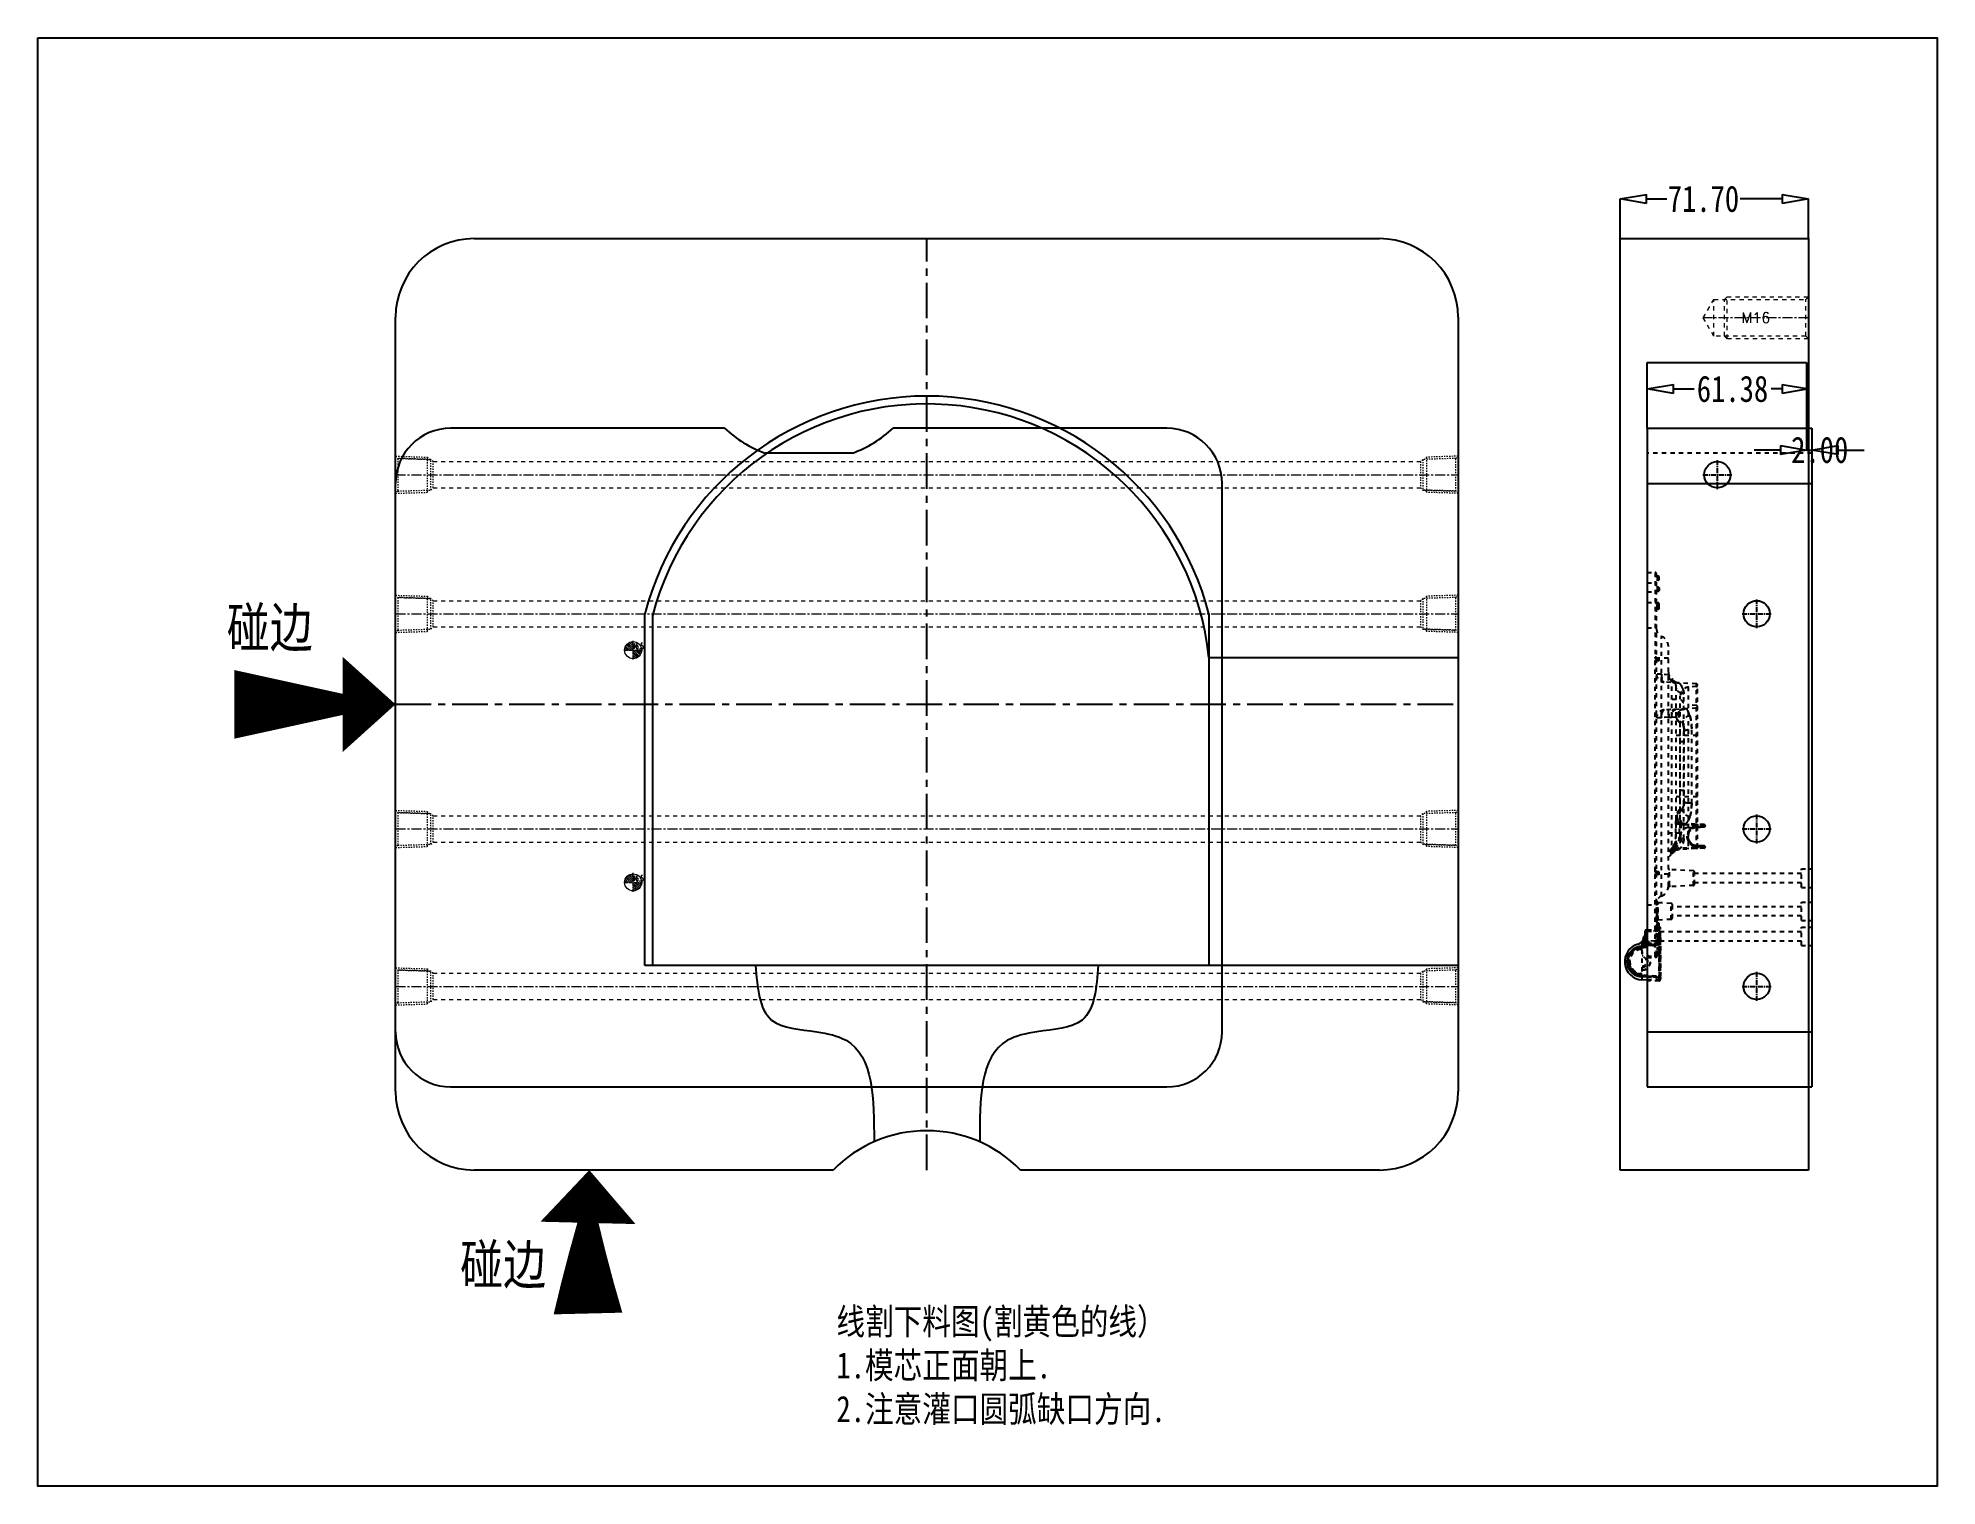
# Model space of a CAD drawing. Header units: millimetres. Extents: x 564 to 2602, y -1989 to 1042.
# Drawn here: x 1878 to 2602, y -1143 to -591 of the extents above; entities that cross this region are included whole.
import ezdxf
from ezdxf.enums import TextEntityAlignment as Align

# ---------------------------------------------------------------- set-up
doc = ezdxf.new("R2010")
doc.units = ezdxf.units.MM
doc.header["$LTSCALE"] = 16.335
doc.header["$PDMODE"] = 3
doc.header["$PDSIZE"] = 0.3125
doc.linetypes.add('CENTER', pattern=[0.6, 0.375, -0.075, 0.075, -0.075])
doc.linetypes.add('HIDDEN', pattern=[0.2, 0.1, -0.1])
doc.layers.get('0').update_dxf_attribs({"linetype": 'CONTINUOUS'})
doc.layers.get('Defpoints').update_dxf_attribs({"linetype": 'CONTINUOUS'})
for name, color, linetype, lineweight in [('cool', 153, 'HIDDEN', 9), ('epin', 13, 'CONTINUOUS', 9), ('screw', 33, 'CONTINUOUS', 13)]:
    doc.layers.add(name, color=color, linetype=linetype, lineweight=lineweight)
doc.layers.add('DEFAULT_2', color=8, linetype='HIDDEN')
doc.styles.get("Standard").update_dxf_attribs({"font": 'txt', "width": 0.8})
doc.styles.add('TXT', font='txt.shx', dxfattribs={"bigfont": 'gbcbig.shx'})
doc.styles.add('TXT05', font='txt.shx', dxfattribs={"width": 0.5, "bigfont": 'gbcbig.shx'})
doc.dimstyles.new('STANDARD$0', dxfattribs={"dimscale": 2, "dimtxt": 3, "dimasz": 3, "dimexe": 1.25, "dimexo": 0.625, "dimgap": 0.5, "dimtad": 0, "dimdsep": 46, "dimlunit": 6, "dimtxsty": 'Standard', "dimblk": 'CLOSEDBLANK', "dimcen": 0, "dimclrt": 2, "dimazin": 2, "dimtfac": 2, "dimtmove": 1, "dimatfit": 3, "dimfxl": 0, "dimtolj": 1, "dimtzin": 0, "dimarcsym": 0})

msp = doc.modelspace()

# ---------------------------------------------------------------- texts
at = {"attachment_point": 1}
for s, insert, char_height, width in [('{\\fSimSun|b0|i0|c134|p2;碰边}', (1950.188, -808.585), 15, 44.75557), ('{\\fSimSun|b0|i0|c134|p2;碰边}', (2039.132, -1051.371), 15, 44.75557), ('{\\fSimSun|b0|i0|c134|p2;线割下料图(割黄色的线）\\P1.模芯正面朝上.\\P2.注意灌口圆弧缺口方向.}', (2182.542, -1075.594), 10, 132.71315)]:
    msp.add_mtext(s, dxfattribs=dict(at, insert=insert, char_height=char_height, width=width))

# ---------------------------------------------------------------- blocks, each defined once
blk = doc.blocks.new('_ClosedBlank')
at = {"color": 0, "linetype": 'ByBlock', "lineweight": -2}
for p, q in [((-1, 0.167), (0, 0)), ((-1, 0.167), (-1, -0.167)), ((0, 0), (-1, -0.167))]:
    blk.add_line(p, q, dxfattribs=at)
blk = doc.blocks.new('*D150')
at = {"color": 6, "linetype": 'Continuous', "lineweight": -2}
for p, q in [((2481.28, -667.87), (2481.28, -652.77)), ((2491.28, -652.77), (2498.98, -652.77)), ((2542.98, -652.77), (2526.98, -652.77)), ((2552.98, -667.87), (2552.98, -652.77))]:
    blk.add_line(p, q, dxfattribs=at)
at = {"layer": 'Defpoints', "color": 0}
for p in [(2481.28, -652.77), (2481.28, -667.87), (2552.98, -667.87)]:
    blk.add_point(p, dxfattribs=at)
at = {"color": 6, "lineweight": -2, "xscale": 10, "yscale": 10, "zscale": 10, "rotation": 180}
blk.add_blockref('_ClosedBlank', (2481.28, -652.77), dxfattribs=at)
at = {"color": 6, "lineweight": -2, "xscale": 10, "yscale": 10, "zscale": 10}
blk.add_blockref('_ClosedBlank', (2552.98, -652.77), dxfattribs=at)
at = {"color": 4, "insert": (2512.98, -652.77), "char_height": 10, "attachment_point": 5}
blk.add_mtext('\\A1;71.70', dxfattribs=at)
blk = doc.blocks.new('22')
for p, q in [((2481.28, -667.87), (2552.98, -667.87)), ((2481.28, -1022.87), (2481.28, -667.87)), ((2552.98, -667.87), (2552.98, -1022.87)), ((2552.98, -1022.87), (2481.28, -1022.87))]:
    blk.add_line(p, q)
at = {"color": 1, "linetype": 'CENTER', "ltscale": 0.310989}
for p, q in [((2518.28, -763.37), (2518.28, -752.37)), ((2512.78, -757.87), (2523.78, -757.87)), ((2533.28, -816.37), (2533.28, -805.37)), ((2527.78, -810.87), (2538.78, -810.87)), ((2533.28, -898.37), (2533.28, -887.37)), ((2527.78, -892.87), (2538.78, -892.87)), ((2533.28, -958.37), (2533.28, -947.37)), ((2527.78, -952.87), (2538.78, -952.87))]:
    blk.add_line(p, q, dxfattribs=at)
for centre in [(2518.28, -757.87), (2533.28, -810.87), (2533.28, -892.87), (2533.28, -952.87)]:
    blk.add_circle(centre, 5)
at = {"layer": 'screw', "color": 8, "linetype": 'HIDDEN', "ltscale": 0.995164}
for p, q in [((2512.94, -698.04), (2516.98, -691.04)), ((2516.98, -691.04), (2551.98, -691.04)), ((2516.98, -705.04), (2516.98, -691.04)), ((2551.98, -691.04), (2552.98, -690.04)), ((2551.98, -705.04), (2551.98, -691.04)), ((2516.98, -705.04), (2512.94, -698.04)), ((2551.98, -705.04), (2516.98, -705.04)), ((2552.98, -706.04), (2551.98, -705.04))]:
    blk.add_line(p, q, dxfattribs=at)
at = {"layer": 'screw', "color": 92, "linetype": 'HIDDEN', "ltscale": 0.995164}
for p, q in [((2520.98, -691.04), (2521.98, -690.04)), ((2520.98, -705.04), (2520.98, -691.04)), ((2521.98, -690.04), (2552.98, -690.04)), ((2521.98, -706.04), (2521.98, -690.04)), ((2521.98, -706.04), (2520.98, -705.04)), ((2552.98, -706.04), (2521.98, -706.04))]:
    blk.add_line(p, q, dxfattribs=at)
at = {"layer": 'screw', "color": 1, "linetype": 'CENTER', "ltscale": 0.621977}
blk.add_line((2552.98, -698.04), (2512.94, -698.04), dxfattribs=at)
at = {"layer": 'screw', "color": 6, "linetype": 'HIDDEN', "ltscale": 0.995164, "style": 'TXT'}
blk.add_text('M16', height=4, dxfattribs=at).set_placement((2532.96, -698.04), align=Align.MIDDLE)
blk = doc.blocks.new('24')
at = {"color": 7, "linetype": 'Continuous'}
for p, q in [((2985.82, -663.34), (3048.52, -663.34)), ((2985.82, -663.34), (2985.82, -914.34)), ((3048.52, -663.34), (3048.52, -914.34)), ((2985.82, -684.34), (3048.52, -684.34)), ((2983.49, -860.77), (2984.71, -860.7)), ((2983.5, -861.17), (2985.48, -861.07)), ((2984.5, -860.41), (2983.54, -860.46)), ((2983.54, -860.75), (2983.54, -860.46)), ((2984.39, -856.99), (2984.39, -857.42)), ((2984.49, -856.99), (2984.39, -856.99)), ((2984.5, -856.99), (2984.5, -860.41)), ((2984.91, -860.61), (2984.89, -860.63)), ((2984.89, -860.63), (2984.91, -860.61)), ((2984.91, -860.62), (2984.89, -860.63)), ((2984.96, -860.55), (2984.98, -860.5)), ((2984.98, -860.5), (2984.99, -860.46)), ((2984.99, -860.4), (2984.99, -855.01)), ((2985.48, -855.01), (2984.99, -855.01)), ((2985, -860.4), (2984.99, -860.4)), ((2985.33, -860.99), (2985.48, -861.07)), ((2985.38, -860.92), (2985.48, -861.07)), ((2985.82, -854.5), (2985.48, -854.51)), ((2985.82, -855), (2985.48, -855.01)), ((2985.48, -855.01), (2985.48, -861.07)), ((2983.49, -872.32), (2985.82, -872.44)), ((2983.5, -871.91), (2985.82, -872.04)), ((2985.82, -873.67), (2983.79, -873.57)), ((2985.82, -893.34), (3048.52, -893.34)), ((2985.82, -914.34), (3048.52, -914.34))]:
    blk.add_line(p, q, dxfattribs=at)
blk.add_lwpolyline([(2984.91, -860.61), (2984.93, -860.58), (2984.95, -860.55)], dxfattribs=at)
for centre, radius, start, end in [((2984.15, -866.62), 6.95, 105.17844, 267), ((2983.79, -866.54), 5.78, 93, 267), ((2981.76, -857.35), 2.63, 282.46676, 358.44348), ((2984.49, -856.49), 0.503, 270.24999, 0), ((2984.69, -860.4), 0.302, 273, 0), ((2985.49, -855.01), 0.5, 91.5, 180), ((2997.83, -854.67), 12.36, 180.38321, 181.54154)]:
    blk.add_arc(centre, radius, start, end, dxfattribs=at)
for points, knots in [([(2983.5, -871.91), (2983.16, -871.89), (2982.48, -871.8), (2981.19, -871.35), (2979.78, -870.34), (2978.66, -868.59), (2978.26, -866.54), (2978.66, -864.5), (2979.78, -862.75), (2981.19, -861.74), (2982.48, -861.29), (2983.16, -861.19), (2983.5, -861.17)], [0, 0, 0, 0, 0.062671, 0.125387, 0.250237, 0.375108, 0.5, 0.624892, 0.749763, 0.874613, 0.937329, 1, 1, 1, 1]), ([(2983.49, -860.77), (2983.48, -860.77), (2983.48, -860.78), (2983.48, -860.8), (2983.48, -860.84), (2983.48, -860.89), (2983.48, -860.95), (2983.49, -861.04), (2983.49, -861.12), (2983.49, -861.17)], [0, 0, 0, 0, 0.020565, 0.07776, 0.169987, 0.294185, 0.44545, 0.618532, 1, 1, 1, 1]), ([(2983.66, -860.59), (2983.65, -860.58), (2983.61, -860.54), (2983.57, -860.5), (2983.54, -860.46)], [0, 0, 0, 0, 0.242813, 1, 1, 1, 1]), ([(2983.75, -860.69), (2983.75, -860.69), (2983.72, -860.65), (2983.69, -860.62), (2983.66, -860.59)], [0, 0, 0, 0, 0.219113, 1, 1, 1, 1]), ([(2984.5, -860.41), (2984.56, -860.41), (2984.68, -860.41), (2984.8, -860.4), (2984.85, -860.41)], [0, 0, 0, 0, 0.54217, 1, 1, 1, 1]), ([(2984.5, -860.41), (2984.5, -860.44), (2984.51, -860.53), (2984.51, -860.61), (2984.51, -860.67)], [0, 0, 0, 0, 0.301989, 1, 1, 1, 1]), ([(2984.83, -860.67), (2984.82, -860.68), (2984.78, -860.69), (2984.74, -860.7), (2984.71, -860.7)], [0, 0, 0, 0, 0.260525, 1, 1, 1, 1]), ([(2984.71, -860.7), (2984.72, -860.7), (2984.75, -860.71), (2984.81, -860.74), (2984.86, -860.76), (2984.9, -860.78)], [0, 0, 0, 0, 0.135405, 0.368941, 1, 1, 1, 1]), ([(2985, -860.4), (2985, -860.46), (2984.97, -860.57), (2984.88, -860.65), (2984.83, -860.67)], [0, 0, 0, 0, 0.490643, 1, 1, 1, 1]), ([(2984.85, -860.41), (2984.87, -860.41), (2984.91, -860.41), (2984.94, -860.41), (2984.96, -860.4)], [0, 0, 0, 0, 0.572785, 1, 1, 1, 1]), ([(2984.9, -860.78), (2984.94, -860.8), (2985.08, -860.87), (2985.22, -860.94), (2985.33, -860.99)], [0, 0, 0, 0, 0.234374, 1, 1, 1, 1]), ([(2985, -860.4), (2985, -860.4), (2985.01, -860.42), (2985.03, -860.43), (2985.05, -860.47), (2985.07, -860.49), (2985.08, -860.5)], [0, 0, 0, 0, 0.101349, 0.319278, 0.627645, 1, 1, 1, 1]), ([(2985.08, -860.5), (2985.1, -860.53), (2985.2, -860.67), (2985.3, -860.81), (2985.38, -860.92)], [0, 0, 0, 0, 0.22399, 1, 1, 1, 1]), ([(2985.48, -854.51), (2985.48, -854.51), (2985.48, -854.51), (2985.48, -854.52), (2985.48, -854.55), (2985.48, -854.59), (2985.48, -854.66), (2985.48, -854.72), (2985.48, -854.76)], [0, 0, 0, 0, 0.0195, 0.071331, 0.15536, 0.270519, 0.587165, 1, 1, 1, 1]), ([(2983.49, -871.91), (2983.49, -871.97), (2983.49, -872.04), (2983.48, -872.13), (2983.48, -872.19), (2983.48, -872.24), (2983.48, -872.28), (2983.48, -872.3), (2983.48, -872.32), (2983.49, -872.32)], [0, 0, 0, 0, 0.381711, 0.554997, 0.706245, 0.83032, 0.922452, 0.979507, 1, 1, 1, 1])]:
    blk.add_open_spline(points, degree=3, knots=knots, dxfattribs=at)
at = {"layer": 'DEFAULT_2', "color": 8, "linetype": 'HIDDEN'}
for p, q in [((3048.52, -672.84), (2985.82, -672.84)), ((2985.82, -718.23), (2988.83, -718.31)), ((2985.82, -722.25), (2989.32, -722.25)), ((2988.83, -718.31), (2988.83, -750.61)), ((2989.32, -863.95), (2989.32, -718.81)), ((2990.02, -719.74), (2989.32, -719.74)), ((2990.32, -720.04), (2989.32, -720.04)), ((2990.32, -720.95), (2989.32, -720.95)), ((2990.02, -721.25), (2989.32, -721.25)), ((2989.82, -721.25), (2989.82, -719.74)), ((2990.32, -720.95), (2990.32, -720.04)), ((2985.82, -725.7), (2989.32, -725.7)), ((2985.82, -729.72), (2989.84, -729.83)), ((2989.32, -723.85), (2989.82, -723.85)), ((2989.82, -723.89), (2989.32, -723.89)), ((2989.82, -724), (2989.32, -724)), ((2989.82, -724.34), (2989.32, -724.34)), ((2989.82, -724.52), (2989.32, -724.52)), ((2989.82, -724.76), (2989.32, -724.76)), ((2989.82, -724.94), (2989.32, -724.94)), ((2989.82, -725.28), (2989.32, -725.28)), ((2989.82, -725.39), (2989.32, -725.39)), ((2989.32, -725.43), (2989.82, -725.43)), ((2989.32, -730.3), (2989.62, -730.32)), ((2989.32, -730.3), (2989.62, -730.32)), ((2989.62, -730.32), (2989.32, -730.3)), ((2989.62, -730.32), (2989.32, -730.3)), ((2989.62, -730.32), (2989.63, -729.82)), ((2990.02, -730.33), (2989.62, -730.32)), ((2989.62, -732.31), (2989.62, -730.32)), ((2989.82, -725.43), (2989.82, -723.85)), ((2990.02, -724.35), (2990.02, -724.18)), ((2990.02, -725.1), (2990.02, -724.93)), ((2990.02, -732.31), (2990.02, -730.33)), ((2990.32, -724.95), (2990.32, -724.33)), ((2990.32, -732.01), (2990.32, -730.33)), ((2990.32, -732.01), (2989.32, -732.01)), ((2990.02, -732.31), (2989.62, -732.31)), ((2985.82, -739.35), (2989.32, -739.35)), ((2991.26, -841.59), (2991.26, -742.68)), ((2989.32, -750.61), (2988.83, -750.61)), ((2989.32, -752.22), (2988.83, -752.22)), ((2988.83, -832.05), (2988.83, -752.22)), ((2993.84, -750.96), (2989.32, -750.96)), ((2990.32, -751.21), (2989.32, -751.21)), ((2990.32, -751.61), (2989.32, -751.61)), ((2990.02, -750.91), (2989.62, -750.91)), ((2989.62, -751.92), (2989.62, -750.91)), ((2990.02, -751.92), (2989.62, -751.92)), ((2990.02, -751.92), (2990.02, -750.91)), ((2990.12, -751.3), (2990.04, -751.33)), ((2990.32, -751.61), (2990.32, -751.21)), ((2993.84, -837.83), (2993.84, -746.44)), ((2991.26, -757.08), (2989.32, -757.08)), ((2993.84, -757.32), (2991.26, -757.08)), ((2995.14, -825.48), (2995.14, -758.79)), ((3004.52, -760.74), (2992.18, -760.1)), ((2996.86, -766.75), (2993.84, -766.75)), ((2996.86, -822.18), (2996.86, -762.09)), ((2997.44, -760.34), (2997.91, -760.4)), ((2998.37, -818.88), (2998.37, -765.39)), ((2999.72, -819.77), (2999.72, -764.5)), ((3004.53, -761.79), (3001.57, -761.98)), ((3001.57, -822.29), (3001.57, -761.98)), ((3004.52, -823.53), (3004.52, -760.74)), ((3004.9, -823.12), (3004.9, -761.15)), ((2991.26, -773.69), (2989.32, -773.69)), ((2993.84, -773.46), (2991.26, -773.69)), ((3004.52, -770.03), (2992.18, -770.68)), ((2993.84, -773.46), (2995.14, -773.46)), ((2995.14, -773.46), (2996.86, -773.3)), ((3004.53, -768.98), (3001.57, -768.8)), ((3004.9, -780.47), (2996.86, -780.47)), ((2998.15, -775.56), (2998.15, -808.71)), ((2999.56, -776.64), (2999.46, -776.39)), ((2999.73, -777.25), (2999.56, -776.62)), ((2999.74, -777.28), (2999.56, -776.64)), ((2999.85, -778.15), (2999.73, -777.25)), ((2999.88, -778.76), (2999.85, -778.12)), ((2999.88, -806.09), (2999.88, -778.18)), ((3002.73, -806.21), (3002.73, -778.06)), ((2999.88, -782.83), (2996.86, -782.83)), ((2999.88, -801.44), (2996.86, -801.44)), ((3004.9, -803.8), (2996.86, -803.8)), ((2999.46, -807.88), (2999.56, -807.63)), ((2999.56, -807.63), (2999.74, -806.99)), ((2999.56, -807.65), (2999.73, -807.02)), ((2999.73, -807.02), (2999.85, -806.15)), ((2999.74, -806.99), (2999.85, -806.12)), ((2999.85, -806.15), (2999.88, -805.52)), ((2993.84, -817.52), (2998.65, -817.52)), ((2996.72, -817.52), (2996.72, -813.76)), ((2996.72, -813.76), (2998.09, -813.76)), ((2998.65, -814.16), (2996.72, -814.16)), ((2996.86, -810.97), (2996.86, -810.72)), ((2996.86, -811.23), (2996.86, -810.97)), ((2998.09, -817.52), (2998.09, -813.76)), ((2998.65, -814.16), (2998.65, -817.52)), ((2999.72, -813.98), (2999.7, -814.39)), ((2999.7, -814.39), (3007.45, -814.79)), ((3007.46, -814.39), (2999.72, -813.98)), ((3007.46, -814.69), (2999.72, -814.29)), ((3004.53, -815.28), (3001.57, -815.47)), ((3001.57, -815.47), (3004.5, -815.47)), ((3007.45, -814.88), (3004.47, -815.07)), ((3004.47, -815.07), (3004.5, -815.47)), ((3004.5, -815.47), (3007.45, -815.29)), ((3004.51, -815.17), (3007.46, -814.98)), ((3007.46, -815.29), (3004.54, -815.29)), ((3004.9, -814.64), (3004.9, -814.64)), ((3004.9, -814.64), (3004.91, -814.64)), ((3004.91, -814.88), (3004.9, -814.88)), ((3007.83, -814.79), (3004.91, -814.64)), ((3004.91, -814.88), (3004.91, -814.88)), ((3007.83, -814.88), (3004.91, -814.88)), ((3007.45, -814.88), (3007.45, -814.79)), ((3007.83, -814.79), (3007.45, -814.79)), ((3007.55, -814.79), (3007.55, -814.88)), ((3007.83, -814.79), (3007.83, -814.88)), ((2995.85, -822.58), (2997.36, -823.5)), ((2996.76, -823.63), (3007.46, -823.07)), ((3007.46, -823.37), (2996.76, -823.93)), ((2997.05, -823.59), (2997.06, -823.92)), ((2997.25, -823.53), (2997.36, -823.5)), ((3007.45, -822.97), (2997.36, -823.5)), ((2997.44, -823.93), (2997.91, -823.87)), ((3004.53, -822.48), (3001.57, -822.29)), ((3004.51, -822.29), (3001.57, -822.29)), ((3004.5, -822.29), (3004.47, -822.69)), ((3004.47, -822.69), (3007.45, -822.88)), ((3004.51, -822.29), (3007.46, -822.48)), ((3007.46, -822.78), (3004.51, -822.59)), ((3007.45, -822.48), (3004.54, -822.48)), ((3004.9, -822.88), (3004.91, -822.88)), ((3004.9, -823.12), (3004.91, -823.12)), ((3004.91, -823.12), (3004.9, -823.12)), ((3007.84, -822.88), (3004.91, -822.88)), ((3004.91, -822.88), (3004.91, -822.88)), ((3004.91, -823.12), (3004.91, -823.12)), ((3007.84, -822.97), (3004.92, -823.12)), ((3007.45, -822.97), (3007.45, -822.88)), ((3007.45, -822.97), (3007.84, -822.97)), ((3007.55, -822.88), (3007.55, -822.97)), ((3007.83, -822.88), (3007.83, -822.97)), ((2989.32, -832.05), (2988.83, -832.05)), ((2994.32, -837.43), (2994.32, -831.54)), ((3003.37, -832.01), (2994.32, -831.54)), ((3003.37, -837.56), (3003.37, -832.01)), ((3044.52, -831.29), (3048.52, -831.29)), ((3044.52, -838.29), (3044.52, -831.29)), ((2988.83, -864.45), (2988.83, -833.66)), ((2989.32, -833.66), (2988.83, -833.66)), ((2989.32, -832.66), (2990.32, -832.66)), ((2990.32, -833.06), (2989.32, -833.06)), ((2993.84, -833.31), (2989.32, -833.31)), ((2989.62, -833.36), (2989.62, -832.36)), ((2990.02, -832.36), (2989.62, -832.36)), ((2990.02, -833.36), (2989.62, -833.36)), ((2989.82, -832.66), (2989.82, -832.36)), ((2989.82, -833.36), (2989.82, -833.06)), ((2990.02, -832.36), (2990.02, -833.36)), ((2990.12, -832.74), (2990.04, -832.77)), ((2990.32, -833.06), (2990.32, -832.66)), ((3003.37, -837.56), (2994.26, -838.04)), ((3003.84, -837.06), (3003.84, -832.51)), ((3044.52, -833.04), (3003.84, -833.04)), ((3044.52, -836.54), (3003.84, -836.54)), ((3044.52, -838.29), (3048.52, -838.29)), ((2985.82, -844.92), (2989.32, -844.92)), ((2989.32, -846.69), (2989.72, -846.69)), ((2989.62, -846.82), (2989.32, -846.82)), ((2989.52, -850.72), (2989.52, -846.19)), ((2989.52, -846.19), (2989.72, -846.19)), ((2989.62, -851.85), (2989.62, -846.82)), ((2989.72, -850.72), (2989.72, -846.2)), ((2989.79, -850.75), (2989.79, -844.81)), ((2989.82, -846.29), (2989.82, -850.61)), ((2994.87, -844.4), (2989.91, -844.14)), ((2994.87, -850.48), (2994.87, -844.4)), ((2995.35, -849.98), (2995.35, -844.9)), ((3044.52, -845.69), (2995.35, -845.69)), ((3044.52, -850.94), (3044.52, -843.94)), ((3044.52, -843.94), (3048.52, -843.94)), ((2989.27, -854.13), (2989.31, -853.99)), ((2989.31, -853.99), (2989.32, -853.92)), ((2989.62, -846.93), (2989.32, -846.93)), ((2989.62, -847.14), (2989.32, -847.14)), ((2989.62, -847.25), (2989.32, -847.25)), ((2989.62, -847.35), (2989.32, -847.35)), ((2989.62, -847.46), (2989.32, -847.46)), ((2989.62, -847.57), (2989.32, -847.57)), ((2989.62, -847.67), (2989.32, -847.67)), ((2989.62, -847.78), (2989.32, -847.78)), ((2989.82, -848), (2989.32, -848)), ((2989.72, -848.1), (2989.32, -848.1)), ((2989.62, -848.32), (2989.32, -848.32)), ((2989.82, -848.35), (2989.32, -848.35)), ((2989.62, -848.42), (2989.32, -848.42)), ((2989.32, -848.53), (2989.62, -848.53)), ((2989.62, -848.64), (2989.32, -848.64)), ((2989.62, -848.74), (2989.32, -848.74)), ((2989.72, -848.86), (2989.32, -848.85)), ((2989.62, -849.06), (2989.32, -849.06)), ((2989.82, -849.11), (2989.32, -849.11)), ((2989.62, -849.17), (2989.32, -849.17)), ((2989.62, -849.28), (2989.32, -849.28)), ((2989.62, -849.39), (2989.32, -849.39)), ((2989.62, -849.49), (2989.32, -849.49)), ((2989.72, -849.61), (2989.32, -849.6)), ((2989.82, -849.71), (2989.32, -849.71)), ((2989.62, -849.81), (2989.32, -849.81)), ((2989.82, -849.86), (2989.32, -849.86)), ((2989.62, -849.92), (2989.32, -849.92)), ((2989.62, -850.03), (2989.32, -850.03)), ((2989.62, -850.13), (2989.32, -850.13)), ((2989.32, -850.21), (2989.72, -850.21)), ((2989.62, -850.24), (2989.32, -850.24)), ((2989.62, -850.35), (2989.32, -850.35)), ((2989.62, -850.46), (2989.32, -850.46)), ((2989.62, -850.56), (2989.32, -850.56)), ((2989.62, -850.67), (2989.32, -850.67)), ((2989.62, -850.78), (2989.32, -850.78)), ((2989.62, -850.88), (2989.32, -850.88)), ((2989.62, -850.99), (2989.32, -850.99)), ((2989.62, -851.1), (2989.32, -851.1)), ((2989.62, -851.2), (2989.32, -851.2)), ((2989.62, -851.31), (2989.32, -851.31)), ((2989.62, -851.42), (2989.32, -851.42)), ((2989.62, -851.52), (2989.32, -851.52)), ((2989.62, -851.74), (2989.32, -851.74)), ((2989.62, -851.85), (2989.32, -851.85)), ((2990.32, -852.26), (2989.32, -852.26)), ((2990.63, -853.51), (2989.32, -853.47)), ((2990.43, -853.47), (2989.32, -853.47)), ((2989.32, -853.67), (2990.34, -853.7)), ((2990.83, -853.87), (2989.32, -853.87)), ((2989.62, -853.95), (2989.32, -853.97)), ((2989.62, -853.95), (2989.32, -853.97)), ((2989.32, -853.97), (2989.56, -853.95)), ((2989.32, -853.97), (2989.62, -853.95)), ((2990.34, -854), (2989.32, -853.97)), ((2989.81, -853.98), (2989.32, -853.98)), ((2989.82, -846.98), (2989.33, -846.98)), ((2989.82, -848.2), (2989.33, -848.2)), ((2989.82, -848.96), (2989.33, -848.96)), ((2989.42, -848.45), (2989.42, -846.88)), ((2989.72, -846.88), (2989.42, -846.88)), ((2989.72, -848.45), (2989.42, -848.45)), ((2989.42, -849.21), (2989.42, -848.86)), ((2989.72, -849.21), (2989.42, -849.21)), ((2989.42, -849.96), (2989.42, -849.61)), ((2989.72, -849.96), (2989.42, -849.96)), ((2989.52, -850.72), (2989.72, -850.72)), ((2989.56, -853.95), (2989.62, -853.95)), ((2989.62, -853.95), (2989.62, -851.96)), ((2990.02, -851.96), (2989.62, -851.96)), ((2990.02, -853.94), (2989.62, -853.95)), ((2989.62, -853.95), (2989.63, -854.45)), ((2994.87, -850.48), (2989.79, -850.75)), ((2989.79, -853.98), (2989.79, -854.89)), ((2989.81, -863.93), (2989.82, -851.96)), ((2990.17, -853.9), (2989.81, -853.88)), ((2989.82, -853.94), (2989.83, -854.44)), ((2990.32, -853.94), (2989.82, -853.94)), ((2990.02, -853.94), (2990.02, -851.96)), ((2990.22, -853.9), (2990.17, -853.9)), ((2990.28, -853.9), (2990.22, -853.9)), ((2990.33, -853.9), (2990.28, -853.9)), ((2990.29, -853.5), (2990.35, -853.5)), ((2990.32, -853.94), (2990.32, -852.26)), ((2990.35, -853.5), (2990.34, -853.51)), ((2990.34, -873.37), (2990.34, -853.7)), ((2990.34, -853.7), (2990.59, -853.71)), ((2990.34, -854), (2990.83, -854)), ((2990.34, -854), (2990.59, -854)), ((2990.35, -854), (2990.35, -872.12)), ((2990.43, -873.37), (2990.43, -853.87)), ((2990.59, -853.71), (2990.73, -853.71)), ((2990.59, -854), (2990.83, -854)), ((2990.73, -853.71), (2990.76, -853.71)), ((2990.76, -853.71), (2990.8, -853.71)), ((2990.8, -853.71), (2990.83, -853.71)), ((2990.83, -873.37), (2990.83, -853.71)), ((3044.52, -849.19), (2995.35, -849.19)), ((3044.52, -850.94), (3048.52, -850.94)), ((3044.52, -860.49), (3044.52, -853.49)), ((3044.52, -853.49), (3048.52, -853.49)), ((2983.48, -860.97), (2983.48, -861.44)), ((2983.48, -860.97), (2983.79, -860.97)), ((2983.5, -861.07), (2983.49, -860.77)), ((2983.49, -861.27), (2984.04, -861.24)), ((2983.59, -861.07), (2983.5, -861.07)), ((2983.54, -861.44), (2983.54, -860.75)), ((2983.59, -861.07), (2983.6, -860.76)), ((2983.59, -861.07), (2983.59, -861.44)), ((2983.79, -861.07), (2983.59, -861.07)), ((2983.79, -859.25), (2984.39, -858.9)), ((2983.79, -873.57), (2983.79, -859.25)), ((2984.39, -858.9), (2984.39, -857.42)), ((2984.39, -857.49), (2984.48, -857.49)), ((2984.91, -860.61), (2984.89, -860.63)), ((2985.49, -855.01), (2984.99, -855.01)), ((2985.49, -855.01), (2984.99, -855.01)), ((2985.49, -856.49), (2984.99, -856.49)), ((2988.83, -858.71), (2984.99, -858.81)), ((2984.99, -858.98), (2988.83, -858.91)), ((2985.47, -859.74), (2984.99, -859.74)), ((2984.99, -860.01), (2988.83, -859.91)), ((2987.82, -860.11), (2984.99, -860.11)), ((2984.99, -860.46), (2984.99, -860.43)), ((2987.81, -860.51), (2985.22, -860.51)), ((2985.82, -854.5), (2988.83, -854.42)), ((2985.82, -854.55), (2989.83, -854.44)), ((2989.79, -854.89), (2985.82, -855)), ((2985.82, -855.05), (2989.32, -855.05)), ((2985.82, -859.5), (2989.32, -859.5)), ((2988.83, -854.42), (2988.83, -854.46)), ((2988.83, -854.67), (2988.84, -854.92)), ((2988.83, -854.79), (2988.83, -855.05)), ((2989.05, -854.36), (2989.18, -854.26)), ((2989.18, -854.26), (2989.27, -854.13)), ((3044.52, -855.24), (2989.32, -855.24)), ((2989.82, -857.33), (2989.32, -857.33)), ((2989.82, -857.37), (2989.32, -857.37)), ((2989.82, -857.48), (2989.32, -857.48)), ((2989.82, -857.82), (2989.32, -857.82)), ((2989.82, -858), (2989.32, -858)), ((2989.82, -858.24), (2989.32, -858.24)), ((2989.82, -858.42), (2989.32, -858.42)), ((3044.52, -858.74), (2989.32, -858.74)), ((2989.82, -858.76), (2989.32, -858.76)), ((2989.82, -858.87), (2989.32, -858.87)), ((2989.82, -858.91), (2989.32, -858.91)), ((2990.02, -857.83), (2990.02, -857.65)), ((2990.02, -858.59), (2990.02, -858.41)), ((2990.83, -857.49), (2990.43, -857.49)), ((3044.52, -860.49), (3048.52, -860.49)), ((2983.33, -861.94), (2983.31, -861.74)), ((2983.79, -861.44), (2983.48, -861.44)), ((2985.82, -864.53), (2988.83, -864.45)), ((2985.82, -864.93), (2988.84, -864.85)), ((2985.82, -865.03), (2988.84, -864.95)), ((2990.02, -861.51), (2989.32, -861.51)), ((2990.32, -861.82), (2989.32, -861.82)), ((2990.32, -862.72), (2989.32, -862.72)), ((2990.02, -863.02), (2989.32, -863.02)), ((2989.81, -863.93), (2989.32, -863.95)), ((2983.33, -871.15), (2983.31, -871.35)), ((2983.48, -871.65), (2983.48, -872.11)), ((2983.79, -871.65), (2983.48, -871.65)), ((2983.79, -872.11), (2983.48, -872.11)), ((2983.49, -872.32), (2983.5, -872.01)), ((2989.31, -872.12), (2983.5, -871.81)), ((2983.5, -872.01), (2983.59, -872.02)), ((2983.54, -872.32), (2983.54, -871.65)), ((2983.59, -871.65), (2983.59, -872.02)), ((2983.6, -872.32), (2983.59, -872.02)), ((2983.79, -872.02), (2983.59, -872.02)), ((2985.82, -872.04), (2987.4, -872.12)), ((2985.82, -872.44), (2989.32, -872.62)), ((2985.82, -873.45), (2990.83, -873.36)), ((2985.82, -873.55), (2990.34, -873.47)), ((2990.34, -873.87), (2985.82, -873.95)), ((2987.4, -872.12), (2990.83, -872.12)), ((2990.32, -872.62), (2989.32, -872.62)), ((2990.83, -873.37), (2990.34, -873.37)), ((2990.83, -872.56), (2990.83, -872.12))]:
    blk.add_line(p, q, dxfattribs=at)
for points in [[(2995.87, -759.44), (2995.91, -759.49), (2996, -759.58), (2996.13, -759.7), (2996.28, -759.82), (2996.45, -759.93), (2996.62, -760.03), (2996.81, -760.13), (2997.01, -760.21), (2997.23, -760.28), (2997.44, -760.34)], [(2997.44, -823.93), (2997.24, -823.99), (2996.98, -824.07), (2996.74, -824.18), (2996.52, -824.3), (2996.32, -824.43), (2996.15, -824.56), (2996.01, -824.69), (2995.91, -824.78), (2995.87, -824.83)], [(2994.26, -838.04), (2994.08, -838.08), (2993.89, -838.23), (2993.8, -838.45)], [(2989.46, -843.48), (2989.45, -843.73), (2989.56, -843.96), (2989.78, -844.11), (2989.92, -844.14)], [(2988.83, -854.42), (2988.87, -854.41), (2989.04, -854.36)]]:
    blk.add_lwpolyline(points, dxfattribs=at)
for centre, radius, start, end in [((2988.82, -718.81), 0.5, 0, 88.5), ((2990.02, -720.04), 0.302, 0, 90), ((2990.02, -720.95), 0.302, 270, 0), ((2988.82, -730.3), 0.5, 0, 88.5), ((2989.82, -730.33), 0.5, 0, 89.30058), ((2989.62, -732.61), 0.302, 90, 180), ((2990.02, -732.01), 0.302, 270, 0), ((2992.33, -739.86), 3.02, 180, 249.07517), ((2989.82, -746.44), 4.02, 0, 69.07517), ((2989.63, -750.61), 0.804, 180.06966, 210.66811), ((2989.63, -752.22), 0.801, 113.23324, 158.74699), ((2989.63, -750.6), 0.806, 237.31588, 246.69509), ((2989.62, -750.61), 0.302, 180, 269.98028), ((2989.64, -750.58), 0.828, 246.6806, 252.52418), ((2989.62, -752.22), 0.302, 90, 180), ((2976.22, -751.36), 13.41, 0.66587, 0.85867), ((2972.14, -751.41), 17.49, 359.98686, 0.65807), ((2972.24, -751.41), 17.39, 359.32255, 0.0148), ((2958.64, -763.69), 33.52, 21.11804, 21.29417), ((2981.35, -729.76), 23.25, 291.69643, 291.94707), ((2990.02, -751.21), 0.302, 0, 90), ((2990.02, -751.61), 0.302, 270, 0), ((2992.33, -757.08), 3.02, 180, 266.99999), ((2996.86, -756.32), 3.02, 180, 235.1501), ((2996.86, -757.32), 3.02, 180, 267.00057), ((2992.84, -762.09), 4.02, 360, 55.15009), ((2997.04, -757.83), 2.57, 222.22905, 231.69242), ((2998.07, -757.38), 3.02, 221.99368, 267), ((2996.81, -758.24), 2.1, 258.10043, 266.9513), ((3001.79, -765.39), 3.42, 93.56971, 266.43029), ((2994.37, -764.5), 5.35, 359.97538, 17.28295), ((3004.5, -761.15), 0.402, 0, 87), ((3004.5, -761.39), 0.402, 273.56971, 0), ((2992.33, -773.69), 3.02, 93.00001, 180), ((2996.86, -773.46), 3.02, 93.0001, 180), ((2999.88, -773.3), 3.02, 93.00106, 180), ((3000.87, -773.25), 3.02, 93, 224.52719), ((3004.5, -769.63), 0.402, 273, 360), ((3004.5, -769.39), 0.402, 0, 86.43029), ((2995.85, -778.18), 4.02, 360, 44.52719), ((2995.99, -777.98), 3.82, 16.07063, 18.04449), ((2994.66, -778.31), 5.18, 10.27913, 12.57126), ((2992.49, -778.63), 7.38, 4.7729, 6.2161), ((3000.87, -811.02), 3.02, 135.47281, 267), ((2995.85, -806.09), 4.02, 315.47281, 0), ((2995.93, -806.27), 3.88, 341.8494, 344.66205), ((2995.32, -806.11), 4.51, 344.66468, 347.49049), ((2994.66, -805.96), 5.19, 347.47121, 350.12904), ((2992.5, -805.64), 7.38, 353.66673, 355.30964), ((3000.07, -810.97), 3.21, 180.01373, 189.68754), ((2999.88, -810.97), 3.02, 180, 266.99974), ((3068.98, -742.88), 100.14, 225.15278, 225.3847), ((3001.79, -818.88), 3.42, 93.56971, 266.43029), ((2977.78, -817.56), 20.88, 356.3436, 359.88852), ((2999.88, -810.97), 3.42, 249.05632, 267.05671), ((2974.72, -817.52), 23.94, 359.81746, 0.00097), ((3004.69, -818.88), 3.81, 131.39577, 179.08654), ((3004.69, -818.88), 3.41, 130.81855, 229.18575), ((3004.72, -818.88), 3.41, 93.55993, 266.43944), ((3004.72, -818.91), 3.85, 128.43686, 131.46275), ((3004.71, -818.9), 3.44, 93.52574, 130.84749), ((3004.78, -819.31), 4.26, 94.11707, 94.93487), ((3004.5, -814.88), 0.402, 273.59421, 0.0329), ((2991.55, -815.88), 13.38, 2.72672, 3.58223), ((3007.43, -814.79), 0.401, 72.48205, 86.96096), ((3000.79, -815.31), 6.67, 1.93338, 3.6241), ((3007.43, -814.88), 0.401, 273.62052, 288.00422), ((3007.45, -814.79), 0.101, 359.98325, 86.97532), ((3007.45, -814.88), 0.101, 273.59377, 0.01919), ((3007.44, -814.79), 0.396, 0.04438, 61.74238), ((3007.44, -814.88), 0.4, 316.93221, 359.93687), ((2996.63, -825.68), 2.28, 131.05945, 136.26821), ((2992.84, -822.18), 4.02, 304.84991, 0), ((3032.46, -842.23), 41.55, 151.77733, 152.34771), ((2999.16, -833.18), 9.89, 105.51909, 109.86151), ((2998.07, -826.89), 3.02, 93, 138.00632), ((2998.65, -830.05), 6.64, 110.98626, 115.02559), ((2997.42, -828.74), 4.85, 102.02957, 108.39558), ((2989.97, -819.63), 6.59, 339.90179, 344.02142), ((2999, -830.93), 7.59, 109.15528, 111.0429), ((2997.35, -828.4), 4.5, 101.30035, 101.95422), ((2999.22, -831.57), 8.27, 107.98739, 109.16242), ((2997.03, -828.73), 5.11, 93.01355, 95.7783), ((2991.24, -833.65), 11.61, 59.99894, 62.23892), ((2999.54, -832.55), 9.3, 106.01596, 107.97864), ((3000.04, -834.28), 11.1, 105.66652, 106.0648), ((3017.8, -892.08), 71.56, 106.68615, 106.85864), ((2982.65, -817.9), 15.99, 353.16269, 355.24333), ((2980.55, -817.72), 18.1, 355.21613, 356.27627), ((2994.35, -819.77), 5.37, 342.75067, 359.98945), ((3004.66, -818.88), 3.78, 179.10221, 180.9024), ((3004.69, -818.88), 3.81, 180.91845, 228.59201), ((3004.72, -818.86), 3.85, 228.52873, 231.63869), ((3004.7, -818.87), 3.83, 231.6427, 247.55821), ((3004.71, -818.86), 3.44, 229.15063, 266.47685), ((3004.77, -818.53), 4.17, 265.1527, 265.98097), ((3004.5, -822.88), 0.402, 359.98255, 86.44877), ((3004.51, -823.13), 0.4, 273.00733, 0.06683), ((2990.88, -821.85), 14.05, 356.436, 357.25265), ((3007.43, -822.88), 0.401, 71.99562, 86.37948), ((2999.78, -823.37), 7.68, 2.82536, 2.99187), ((3007.43, -822.97), 0.401, 273.03804, 287.51872), ((3007.45, -822.88), 0.101, 359.98054, 86.40617), ((3007.45, -822.97), 0.101, 273.02453, 0.01593), ((3007.44, -822.87), 0.397, 0.06428, 61.94855), ((3007.44, -822.97), 0.398, 323.22899, 359.95173), ((2989.62, -832.05), 0.302, 180, 270), ((2996.86, -827.95), 3.02, 124.8499, 180), ((2994.34, -831.04), 0.5, 180, 267), ((3003.34, -832.51), 0.5, 0, 87), ((2989.63, -833.66), 0.804, 147.22451, 179.91759), ((2989.63, -833.66), 0.8, 113.22998, 120.68237), ((2989.63, -832.06), 0.796, 240.0227, 248.80195), ((2989.62, -833.66), 0.302, 90.01972, 180), ((2973.16, -832.85), 16.47, 359.96703, 0.83671), ((2972.14, -832.86), 17.49, 359.34194, 0.01314), ((2976.22, -832.91), 13.41, 359.14133, 359.33414), ((2989.82, -832.86), 0.503, 270, 90), ((2989.82, -832.86), 0.201, 269.99587, 90.00417), ((2958.64, -845.14), 33.52, 21.11804, 21.29417), ((2981.35, -811.21), 23.25, 291.69643, 291.94707), ((2990.02, -832.66), 0.302, 0, 90), ((2990.02, -833.06), 0.302, 270, 0), ((2989.82, -837.83), 4.02, 290.92483, 0), ((3003.34, -837.06), 0.5, 273, 0), ((2992.33, -844.41), 3.02, 110.92483, 180), ((2989.52, -845.99), 0.201, 180, 270), ((2989.42, -846.78), 0.101, 180, 270), ((2989.72, -846.29), 0.101, 359.96912, 90), ((2989.72, -846.59), 0.101, 270, 359.99836), ((2994.85, -844.9), 0.503, 0, 86.99954), ((2988.82, -853.92), 0.5, 271.50004, 0.0015), ((2988.82, -853.97), 0.5, 271.5, 0), ((2988.81, -853.92), 0.991, 293.81124, 356.3329), ((2989.42, -848), 0.101, 180, 270), ((2989.42, -848.55), 0.101, 90, 180), ((2989.42, -848.75), 0.101, 180, 270), ((2989.42, -849.31), 0.101, 90, 180), ((2989.42, -849.51), 0.101, 180, 270), ((2989.42, -850.06), 0.101, 90, 180), ((2989.52, -850.92), 0.201, 90, 180), ((2989.82, -851.25), 0.503, 93, 180), ((2989.62, -851.66), 0.302, 180, 270), ((2989.82, -852.98), 0.5, 180, 268), ((2989.72, -846.98), 0.101, 0, 90), ((2989.72, -848.2), 0.101, 0, 90), ((2989.72, -848.35), 0.101, 270, 0), ((2989.72, -848.96), 0.101, 0, 90), ((2989.72, -849.11), 0.101, 270, 0), ((2989.72, -849.71), 0.101, 0, 90), ((2989.72, -849.86), 0.101, 270, 0), ((2989.72, -850.31), 0.101, 0.00164, 90), ((2989.72, -850.62), 0.101, 270, 0.03088), ((2989.82, -853.94), 0.5, 270.69942, 0), ((2990.02, -852.26), 0.302, 0, 90), ((2988.81, -853.97), 1.22, 354.52354, 1.55681), ((2990.02, -857.91), 4.42, 85.78471, 88.00307), ((2990.32, -854), 0.499, 359.97905, 87.55252), ((2985.38, -853.53), 4.97, 357.95834, 359.1169), ((2976.43, -853.52), 13.92, 358.0036, 358.25396), ((2990.43, -853.87), 0.4, 0, 90), ((2969.31, -853.87), 21.13, 359.99671, 0.53916), ((2990.63, -853.71), 0.201, 0, 88), ((2994.85, -849.98), 0.503, 273.00046, 0), ((2983.86, -866.54), 5.78, 93.56318, 266.43682), ((2983.82, -866.54), 5.58, 97.03847, 174.05491), ((2983.87, -866.54), 5.58, 93.97174, 266.02758), ((2983.79, -866.54), 5.48, 92.99921, 267.00079), ((2983.76, -866.54), 5.28, 92.99856, 267.00142), ((2983.83, -866.55), 5.79, 106.14242, 118.26091), ((2983.82, -866.53), 5.77, 100.93627, 106.11521), ((2983.82, -866.57), 5.81, 94.45184, 100.93868), ((2983.81, -866.5), 5.54, 94.30025, 97.0563), ((2983.82, -866.89), 5.63, 93.31929, 96.22241), ((2983.82, -866.54), 5.78, 93.30896, 94.44828), ((2983.82, -866.54), 5.58, 90.29222, 94.29746), ((2983.82, -866.53), 5.76, 92.19728, 93.30898), ((2996.66, -860.58), 13.18, 182.15694, 183.01666), ((2983.82, -866.51), 5.75, 91.23141, 92.19723), ((2983.82, -866.49), 5.73, 90.31864, 91.2314), ((2983.96, -859.74), 1.51, 272.99433, 359.98623), ((2983.99, -859.74), 1.01, 273, 359.99927), ((2997.37, -860.54), 13.34, 182.18388, 182.99267), ((2983.97, -859.75), 1.49, 273.00768, 277.3113), ((2983.97, -859.72), 1.52, 277.33174, 294.80279), ((2984.48, -856.49), 1.01, 270.0009, 359.99456), ((2983.98, -859.75), 1.5, 294.88675, 300.57884), ((2985.22, -861.01), 0.5, 90, 128.09162), ((2984.96, -859.84), 0.718, 295.59688, 299.65594), ((2983.98, -859.74), 1.5, 338.10894, 342.43683), ((3010.33, -854.35), 24.86, 180.95578, 181.52019), ((2984, -859.74), 1.48, 356.46404, 359.99306), ((3002.86, -860.11), 17.37, 179.99441, 180.42534), ((2987.81, -857.49), 3.02, 270, 0), ((2987.82, -857.49), 2.62, 269.99978, 360), ((2988.82, -858.21), 0.5, 271.5, 360), ((2988.82, -859.41), 0.5, 271.5, 0), ((2982.76, -848.84), 8.59, 314.97366, 315.56437), ((3027.68, -776.11), 87.42, 243.95548, 244.31613), ((3028.19, -835.18), 43.16, 206.4383, 207.17159), ((2987.84, -857.5), 2.6, 339.57349, 345.32638), ((2987.8, -857.49), 2.64, 344.42882, 359.93658), ((9452.02, -864.07), 6461.19, 179.941646, 180.071347), ((2983.82, -866.54), 5.78, 120.53163, 239.4675), ((2983.84, -866.54), 5.61, 174.09032, 189.91125), ((2983.82, -866.54), 5.58, 189.94521, 266.9067), ((2983.8, -866.54), 5.31, 172.1512, 187.84621), ((2983.78, -866.54), 4.93, 95.63742, 264.36718), ((2983.81, -866.54), 4.9, 172.38598, 187.61636), ((2983.79, -866.54), 4.83, 95.62921, 264.3708), ((2983.79, -866.54), 4.63, 95.62627, 264.37373), ((2983.81, -866.52), 5.76, 118.27379, 120.53519), ((2983.29, -861.44), 0.302, 275.57933, 0.0034), ((2983.29, -861.44), 0.503, 275.62627, 360), ((2983.29, -861.44), 0.251, 303.85317, 359.98896), ((2983.79, -866.54), 3.27, 270, 90), ((2983.79, -866.54), 3.2, 270, 90), ((2983.79, -866.54), 2.21, 270, 90), ((2983.79, -866.54), 1.78, 270, 90), ((2988.82, -863.95), 0.5, 271.5, 0), ((2988.81, -863.95), 1, 293.32257, 1.3432), ((2990.02, -861.82), 0.302, 0, 90), ((2990.02, -862.72), 0.302, 270, 0), ((2983.81, -866.56), 5.76, 239.46379, 241.73098), ((2983.83, -866.53), 5.79, 241.74384, 253.85722), ((2983.82, -866.55), 5.77, 253.88442, 259.06502), ((2983.82, -866.51), 5.81, 259.06228, 266.68394), ((2983.82, -866.19), 5.63, 263.77705, 266.68027), ((2983.29, -871.65), 0.302, 359.9966, 84.42064), ((2983.29, -871.65), 0.503, 0, 84.37373), ((2996.77, -872.51), 13.29, 176.9862, 177.80064), ((2983.82, -866.56), 5.76, 266.69101, 267.80271), ((2983.82, -866.57), 5.55, 266.90869, 268.06014), ((2983.82, -866.58), 5.75, 267.80277, 268.76857), ((2983.82, -866.59), 5.53, 268.06025, 268.9975), ((2983.82, -866.6), 5.73, 268.76858, 269.68115), ((2983.82, -866.61), 5.51, 268.99761, 269.70762), ((2989.45, -867.59), 5.03, 267, 269.99982), ((3001.95, -872.46), 12.64, 178.46383, 179.54801), ((2990.3, -873.12), 1.01, 86.99929, 90.00071), ((2990.32, -873.12), 0.503, 0, 90.00012), ((2990.33, -873.37), 0.5, 271, 0), ((2990.33, -873.37), 0.1, 271.00135, 359.99865)]:
    blk.add_arc(centre, radius, start, end, dxfattribs=at)
for points, knots in [([(2990.32, -724.33), (2990.32, -724.26), (2990.3, -724.14), (2990.15, -723.93), (2989.95, -723.85), (2989.82, -723.85)], [0, 0, 0, 0, 0.250059, 0.501105, 1, 1, 1, 1]), ([(2989.82, -723.89), (2989.95, -723.89), (2990.14, -723.96), (2990.3, -724.15), (2990.32, -724.27), (2990.32, -724.33)], [0, 0, 0, 0, 0.519334, 0.764779, 1, 1, 1, 1]), ([(2990.02, -724.18), (2990.02, -724.13), (2989.97, -724.03), (2989.87, -724), (2989.82, -724)], [0, 0, 0, 0, 0.474262, 1, 1, 1, 1]), ([(2989.82, -724), (2989.87, -724), (2989.97, -724.03), (2990.02, -724.13), (2990.02, -724.18)], [0, 0, 0, 0, 0.524921, 1, 1, 1, 1]), ([(2990.32, -724.78), (2990.32, -724.72), (2990.3, -724.61), (2990.14, -724.41), (2989.95, -724.34), (2989.82, -724.34)], [0, 0, 0, 0, 0.235092, 0.480389, 1, 1, 1, 1]), ([(2989.82, -724.52), (2989.87, -724.52), (2989.97, -724.49), (2990.02, -724.4), (2990.02, -724.35)], [0, 0, 0, 0, 0.52492, 1, 1, 1, 1]), ([(2989.82, -724.94), (2989.95, -724.94), (2990.14, -724.87), (2990.3, -724.68), (2990.32, -724.56), (2990.32, -724.5)], [0, 0, 0, 0, 0.519334, 0.764779, 1, 1, 1, 1]), ([(2990.02, -724.93), (2990.02, -724.89), (2989.97, -724.79), (2989.87, -724.76), (2989.82, -724.76)], [0, 0, 0, 0, 0.474262, 1, 1, 1, 1]), ([(2989.82, -724.76), (2989.84, -724.76), (2989.9, -724.76), (2989.96, -724.8), (2989.99, -724.84)], [0, 0, 0, 0, 0.261711, 1, 1, 1, 1]), ([(2990.32, -724.95), (2990.32, -725.02), (2990.3, -725.15), (2990.15, -725.36), (2989.95, -725.43), (2989.82, -725.43)], [0, 0, 0, 0, 0.250059, 0.501105, 1, 1, 1, 1]), ([(2990.32, -724.95), (2990.32, -725.01), (2990.3, -725.13), (2990.14, -725.32), (2989.95, -725.39), (2989.82, -725.39)], [0, 0, 0, 0, 0.235092, 0.480389, 1, 1, 1, 1]), ([(2989.82, -725.39), (2989.95, -725.39), (2990.14, -725.32), (2990.3, -725.13), (2990.32, -725.01), (2990.32, -724.95)], [0, 0, 0, 0, 0.519334, 0.764779, 1, 1, 1, 1]), ([(2989.82, -725.28), (2989.87, -725.28), (2989.97, -725.25), (2990.02, -725.15), (2990.02, -725.1)], [0, 0, 0, 0, 0.524921, 1, 1, 1, 1]), ([(2989.84, -729.83), (2989.9, -729.83), (2989.98, -729.97), (2990.02, -730.14), (2990.02, -730.27), (2990.02, -730.33)], [0, 0, 0, 0, 0.348936, 0.64813, 1, 1, 1, 1]), ([(2989.95, -729.92), (2989.94, -729.91), (2989.93, -729.88), (2989.9, -729.85), (2989.88, -729.84)], [0, 0, 0, 0, 0.292105, 1, 1, 1, 1]), ([(2990.02, -725.1), (2990.02, -725.13), (2990, -725.2), (2989.95, -725.24), (2989.93, -725.25)], [0, 0, 0, 0, 0.484242, 1, 1, 1, 1]), ([(2990.29, -724.16), (2990.27, -724.14), (2990.21, -724.03), (2990.1, -723.96), (2990.02, -723.93)], [0, 0, 0, 0, 0.24228, 1, 1, 1, 1]), ([(2990.02, -724.18), (2990.06, -724.18), (2990.13, -724.18), (2990.25, -724.22), (2990.32, -724.28), (2990.32, -724.33)], [0, 0, 0, 0, 0.32379, 0.612563, 1, 1, 1, 1]), ([(2990.32, -724.5), (2990.32, -724.46), (2990.25, -724.39), (2990.13, -724.36), (2990.06, -724.35), (2990.02, -724.35)], [0, 0, 0, 0, 0.386935, 0.675944, 1, 1, 1, 1]), ([(2990.02, -724.93), (2990.06, -724.93), (2990.13, -724.92), (2990.25, -724.89), (2990.32, -724.83), (2990.32, -724.78)], [0, 0, 0, 0, 0.32379, 0.612563, 1, 1, 1, 1]), ([(2990.02, -725.1), (2990.06, -725.1), (2990.13, -725.1), (2990.25, -725.07), (2990.32, -725), (2990.32, -724.95)], [0, 0, 0, 0, 0.32379, 0.612563, 1, 1, 1, 1]), ([(2990.02, -730.33), (2990.06, -730.33), (2990.12, -730.33), (2990.19, -730.33), (2990.23, -730.33), (2990.27, -730.33), (2990.3, -730.33), (2990.31, -730.33), (2990.32, -730.33), (2990.32, -730.33)], [0, 0, 0, 0, 0.382132, 0.555606, 0.707118, 0.831437, 0.923649, 0.980539, 1, 1, 1, 1]), ([(2990.28, -724.42), (2990.29, -724.43), (2990.31, -724.45), (2990.32, -724.48), (2990.32, -724.5)], [0, 0, 0, 0, 0.287698, 1, 1, 1, 1]), ([(2989.66, -751.41), (2989.56, -751.41), (2989.34, -751.38), (2989.06, -751.2), (2988.88, -750.93), (2988.83, -750.71), (2988.83, -750.61)], [0, 0, 0, 0, 0.249901, 0.49969, 0.749686, 1, 1, 1, 1]), ([(2988.83, -752.22), (2988.83, -752.11), (2988.88, -751.89), (2989.06, -751.62), (2989.34, -751.45), (2989.56, -751.41), (2989.66, -751.41)], [0, 0, 0, 0, 0.249942, 0.499929, 0.749754, 1, 1, 1, 1]), ([(2989.62, -750.91), (2989.62, -750.91), (2989.62, -750.93), (2989.63, -750.95), (2989.63, -751), (2989.63, -751.06), (2989.63, -751.14), (2989.63, -751.25), (2989.63, -751.35), (2989.63, -751.41)], [0, 0, 0, 0, 0.020055, 0.077077, 0.169284, 0.293521, 0.444908, 0.618229, 1, 1, 1, 1]), ([(2989.62, -750.91), (2989.62, -750.91), (2989.62, -750.92), (2989.62, -750.93), (2989.63, -750.95), (2989.63, -750.97), (2989.63, -750.98)], [0, 0, 0, 0, 0.069046, 0.26053, 0.572264, 1, 1, 1, 1]), ([(2989.62, -751.91), (2989.62, -751.91), (2989.62, -751.89), (2989.63, -751.87), (2989.63, -751.82), (2989.63, -751.76), (2989.63, -751.68), (2989.63, -751.57), (2989.63, -751.47), (2989.63, -751.41)], [0, 0, 0, 0, 0.020055, 0.077077, 0.169284, 0.293521, 0.444908, 0.618229, 1, 1, 1, 1]), ([(2989.62, -751.91), (2989.62, -751.91), (2989.62, -751.9), (2989.62, -751.89), (2989.63, -751.87), (2989.63, -751.85), (2989.63, -751.84)], [0, 0, 0, 0, 0.069046, 0.26053, 0.572264, 1, 1, 1, 1]), ([(2989.83, -751.41), (2989.89, -751.39), (2989.98, -751.35), (2990.1, -751.31), (2990.17, -751.28), (2990.23, -751.25), (2990.27, -751.23), (2990.3, -751.22), (2990.31, -751.22), (2990.32, -751.21), (2990.32, -751.21), (2990.32, -751.21)], [0, 0, 0, 0, 0.371269, 0.541532, 0.693499, 0.820911, 0.917725, 0.952951, 0.978637, 0.9944, 1, 1, 1, 1]), ([(2990.32, -751.61), (2990.32, -751.61), (2990.32, -751.61), (2990.31, -751.61), (2990.3, -751.6), (2990.27, -751.59), (2990.23, -751.57), (2990.17, -751.55), (2990.1, -751.52), (2989.98, -751.47), (2989.89, -751.44), (2989.83, -751.41)], [0, 0, 0, 0, 0.005595, 0.021354, 0.047047, 0.082272, 0.179076, 0.306486, 0.458456, 0.628724, 1, 1, 1, 1]), ([(2989.83, -751.41), (2989.94, -751.45), (2990.1, -751.52), (2990.26, -751.58), (2990.32, -751.61)], [0, 0, 0, 0, 0.647091, 1, 1, 1, 1]), ([(2990.02, -750.91), (2990.02, -750.91), (2990.02, -750.92), (2990.02, -750.93), (2990.01, -750.96), (2989.99, -751), (2989.97, -751.07), (2989.94, -751.14), (2989.9, -751.26), (2989.86, -751.35), (2989.84, -751.41)], [0, 0, 0, 0, 0.004893, 0.019756, 0.079275, 0.175385, 0.302773, 0.455266, 0.626447, 1, 1, 1, 1]), ([(2989.84, -751.41), (2989.86, -751.47), (2989.9, -751.56), (2989.94, -751.68), (2989.97, -751.75), (2989.99, -751.82), (2990.01, -751.86), (2990.02, -751.89), (2990.02, -751.9), (2990.02, -751.91), (2990.02, -751.91)], [0, 0, 0, 0, 0.373561, 0.544744, 0.697239, 0.824629, 0.92074, 0.980247, 0.995113, 1, 1, 1, 1]), ([(2989.88, -751.3), (2989.91, -751.22), (2989.96, -751.1), (2990, -750.97), (2990.02, -750.93), (2990.02, -750.92)], [0, 0, 0, 0, 0.658294, 0.882278, 1, 1, 1, 1]), ([(2992.18, -760.1), (2992.11, -760.09), (2991.96, -760.04), (2991.77, -759.86), (2991.6, -759.56), (2991.45, -759.17), (2991.34, -758.7), (2991.25, -758), (2991.24, -757.45), (2991.26, -757.08)], [0, 0, 0, 0, 0.060044, 0.135925, 0.236139, 0.361613, 0.509187, 0.670866, 1, 1, 1, 1]), ([(2991.26, -757.08), (2991.24, -757.45), (2991.25, -758), (2991.34, -758.7), (2991.45, -759.17), (2991.6, -759.56), (2991.77, -759.86), (2991.96, -760.04), (2992.11, -760.09), (2992.18, -760.1)], [0, 0, 0, 0, 0.32914, 0.49082, 0.638395, 0.763868, 0.864079, 0.939957, 1, 1, 1, 1]), ([(2995.14, -759.56), (2994.94, -759.43), (2994.58, -759.15), (2994.16, -758.6), (2993.9, -757.98), (2993.84, -757.54), (2993.84, -757.32)], [0, 0, 0, 0, 0.258229, 0.5095, 0.756128, 1, 1, 1, 1]), ([(2994.73, -759.25), (2994.76, -759.28), (2994.89, -759.39), (2995.03, -759.49), (2995.14, -759.56)], [0, 0, 0, 0, 0.24736, 1, 1, 1, 1]), ([(2995.14, -759.56), (2995.19, -759.55), (2995.3, -759.53), (2995.45, -759.51), (2995.56, -759.48), (2995.66, -759.45), (2995.73, -759.43), (2995.78, -759.42), (2995.8, -759.41), (2995.82, -759.41), (2995.82, -759.41), (2995.83, -759.4), (2995.83, -759.4)], [0, 0, 0, 0, 0.247177, 0.455348, 0.626897, 0.764055, 0.868762, 0.942283, 0.967686, 0.985691, 0.996421, 1, 1, 1, 1]), ([(2995.83, -759.4), (2995.77, -759.42), (2995.54, -759.49), (2995.31, -759.53), (2995.14, -759.56)], [0, 0, 0, 0, 0.253562, 1, 1, 1, 1]), ([(2996.7, -760.33), (2996.41, -760.32), (2995.82, -760.16), (2995.34, -759.78), (2995.14, -759.56)], [0, 0, 0, 0, 0.490926, 1, 1, 1, 1]), ([(2996.38, -760.29), (2996.21, -760.26), (2995.88, -760.14), (2995.58, -759.96), (2995.45, -759.85)], [0, 0, 0, 0, 0.494444, 1, 1, 1, 1]), ([(2999.72, -764.5), (2999.36, -764.49), (2998.63, -764.35), (2997.67, -763.83), (2997.01, -763.03), (2996.86, -762.39), (2996.86, -762.09)], [0, 0, 0, 0, 0.265187, 0.535662, 0.783955, 1, 1, 1, 1]), ([(2998.57, -764.27), (2998.32, -764.17), (2997.84, -763.92), (2997.28, -763.39), (2996.94, -762.76), (2996.86, -762.31), (2996.86, -762.09)], [0, 0, 0, 0, 0.277918, 0.541873, 0.782916, 1, 1, 1, 1]), ([(2997.91, -760.4), (2997.91, -760.4), (2997.92, -760.41), (2997.93, -760.42), (2997.95, -760.44), (2997.98, -760.47), (2998.02, -760.5), (2998.08, -760.57), (2998.18, -760.67), (2998.31, -760.82), (2998.46, -761), (2998.62, -761.21), (2998.86, -761.55), (2999.15, -762.05), (2999.44, -762.75), (2999.66, -763.58), (2999.72, -764.18), (2999.72, -764.5)], [0, 0, 0, 0, 0.001387, 0.005406, 0.011987, 0.021061, 0.032559, 0.046413, 0.080923, 0.12401, 0.174895, 0.232799, 0.297015, 0.442164, 0.607804, 0.793387, 1, 1, 1, 1]), ([(2999.48, -762.91), (2999.42, -762.71), (2999.28, -762.34), (2999.03, -761.84), (2998.76, -761.41), (2998.51, -761.06), (2998.31, -760.81), (2998.16, -760.66), (2998.08, -760.57), (2998.01, -760.5), (2997.97, -760.45), (2997.94, -760.42), (2997.92, -760.41), (2997.92, -760.4), (2997.91, -760.4), (2997.91, -760.4)], [0, 0, 0, 0, 0.20704, 0.395348, 0.564025, 0.71082, 0.831983, 0.881556, 0.923032, 0.956005, 0.98009, 0.988675, 0.994889, 0.998681, 1, 1, 1, 1]), ([(2999.72, -764.5), (2999.62, -764.5), (2999.23, -764.47), (2998.85, -764.37), (2998.57, -764.27)], [0, 0, 0, 0, 0.242214, 1, 1, 1, 1]), ([(2991.26, -773.69), (2991.24, -773.33), (2991.25, -772.78), (2991.34, -772.08), (2991.45, -771.6), (2991.6, -771.21), (2991.77, -770.92), (2991.96, -770.74), (2992.11, -770.68), (2992.18, -770.68)], [0, 0, 0, 0, 0.32914, 0.49082, 0.638395, 0.763868, 0.864079, 0.939957, 1, 1, 1, 1]), ([(2992.18, -770.68), (2992.11, -770.68), (2991.96, -770.74), (2991.77, -770.92), (2991.6, -771.21), (2991.45, -771.6), (2991.34, -772.08), (2991.25, -772.78), (2991.24, -773.33), (2991.26, -773.69)], [0, 0, 0, 0, 0.060044, 0.135925, 0.236139, 0.361613, 0.509187, 0.670866, 1, 1, 1, 1]), ([(2995.14, -773.46), (2995.12, -773.09), (2995.16, -772.54), (2995.34, -771.84), (2995.53, -771.37), (2995.78, -770.97), (2996.06, -770.68), (2996.38, -770.5), (2996.6, -770.45), (2996.7, -770.44)], [0, 0, 0, 0, 0.296109, 0.44455, 0.584382, 0.710252, 0.820344, 0.915408, 1, 1, 1, 1]), ([(2996.7, -770.44), (2996.6, -770.45), (2996.38, -770.5), (2996.06, -770.68), (2995.78, -770.97), (2995.53, -771.37), (2995.34, -771.84), (2995.16, -772.54), (2995.12, -773.09), (2995.14, -773.46)], [0, 0, 0, 0, 0.084593, 0.179656, 0.289748, 0.415618, 0.55545, 0.703891, 1, 1, 1, 1]), ([(2996.86, -773.3), (2996.86, -773.74), (2997.11, -774.65), (2997.77, -775.32), (2998.15, -775.56)], [0, 0, 0, 0, 0.491119, 1, 1, 1, 1]), ([(2998.15, -775.56), (2997.95, -775.36), (2997.6, -774.89), (2997.28, -774.07), (2997.19, -773.17), (2997.32, -772.29), (2997.68, -771.5), (2998.23, -770.85), (2998.93, -770.42), (2999.46, -770.3), (2999.72, -770.29)], [0, 0, 0, 0, 0.125426, 0.254742, 0.385778, 0.516089, 0.64332, 0.766125, 0.884325, 1, 1, 1, 1]), ([(2998.35, -770.81), (2998.56, -770.64), (2999, -770.4), (2999.49, -770.3), (2999.72, -770.29)], [0, 0, 0, 0, 0.537279, 1, 1, 1, 1]), ([(3002, -772.81), (3001.58, -772.92), (3000.94, -773.19), (3000.22, -773.75), (2999.76, -774.27), (2999.44, -774.84), (2999.28, -775.41), (2999.29, -775.94), (2999.39, -776.26), (2999.46, -776.39)], [0, 0, 0, 0, 0.264894, 0.409594, 0.551864, 0.68437, 0.803414, 0.90752, 1, 1, 1, 1]), ([(3002, -772.81), (3001.54, -772.93), (3000.86, -773.23), (3000.12, -773.85), (2999.68, -774.39), (2999.39, -774.96), (2999.27, -775.5), (2999.3, -775.99), (2999.39, -776.27), (2999.46, -776.39)], [0, 0, 0, 0, 0.288954, 0.439312, 0.581864, 0.709478, 0.820946, 0.916491, 1, 1, 1, 1]), ([(3000.71, -770.23), (3000.71, -770.23), (3000.72, -770.24), (3000.72, -770.25), (3000.73, -770.26), (3000.75, -770.29), (3000.78, -770.34), (3000.83, -770.41), (3000.89, -770.51), (3000.97, -770.62), (3001.05, -770.76), (3001.18, -770.98), (3001.35, -771.29), (3001.57, -771.73), (3001.79, -772.25), (3001.93, -772.62), (3002, -772.81)], [0, 0, 0, 0, 0.001008, 0.004332, 0.009965, 0.017869, 0.040333, 0.071412, 0.11079, 0.158135, 0.213122, 0.275428, 0.42065, 0.591083, 0.784608, 1, 1, 1, 1]), ([(3002, -772.81), (3001.93, -772.61), (3001.79, -772.25), (3001.57, -771.73), (3001.35, -771.29), (3001.18, -770.98), (3001.05, -770.76), (3000.97, -770.62), (3000.89, -770.51), (3000.83, -770.41), (3000.78, -770.34), (3000.75, -770.29), (3000.73, -770.26), (3000.72, -770.25), (3000.72, -770.24), (3000.72, -770.23), (3000.71, -770.23)], [0, 0, 0, 0, 0.215114, 0.408958, 0.579501, 0.724615, 0.786921, 0.841942, 0.88931, 0.928642, 0.959564, 0.98185, 0.989714, 0.995371, 0.998805, 1, 1, 1, 1]), ([(3002, -772.81), (3002.13, -773.17), (3002.34, -773.95), (3002.65, -775.7), (3002.73, -777.1), (3002.73, -778.06)], [0, 0, 0, 0, 0.214833, 0.455996, 1, 1, 1, 1]), ([(3002.73, -778.06), (3002.73, -777.1), (3002.65, -775.7), (3002.34, -773.95), (3002.13, -773.17), (3002, -772.81)], [0, 0, 0, 0, 0.543984, 0.785163, 1, 1, 1, 1]), ([(2998.72, -775.36), (2998.72, -775.36), (2998.72, -775.36), (2998.71, -775.37), (2998.7, -775.37), (2998.68, -775.38), (2998.64, -775.4), (2998.58, -775.42), (2998.5, -775.45), (2998.36, -775.5), (2998.24, -775.54), (2998.15, -775.56)], [0, 0, 0, 0, 0.003571, 0.014458, 0.032764, 0.058598, 0.133298, 0.239499, 0.378196, 0.550441, 1, 1, 1, 1]), ([(2998.15, -775.56), (2998.17, -775.56), (2998.25, -775.53), (2998.33, -775.51), (2998.38, -775.49)], [0, 0, 0, 0, 0.275718, 1, 1, 1, 1]), ([(2998.38, -775.49), (2998.43, -775.47), (2998.51, -775.45), (2998.59, -775.42), (2998.64, -775.4), (2998.67, -775.38), (2998.7, -775.37), (2998.71, -775.37), (2998.72, -775.36), (2998.72, -775.36)], [0, 0, 0, 0, 0.446698, 0.618881, 0.758059, 0.865024, 0.94053, 0.985296, 1, 1, 1, 1]), ([(2999.46, -776.39), (2999.61, -776.71), (2999.83, -777.5), (2999.88, -778.31), (2999.88, -778.76)], [0, 0, 0, 0, 0.433978, 1, 1, 1, 1]), ([(2999.62, -776.8), (2999.61, -776.76), (2999.56, -776.62), (2999.5, -776.49), (2999.46, -776.39)], [0, 0, 0, 0, 0.262761, 1, 1, 1, 1]), ([(2999.72, -777.18), (2999.72, -777.16), (2999.7, -777.07), (2999.68, -776.99), (2999.66, -776.92)], [0, 0, 0, 0, 0.256392, 1, 1, 1, 1]), ([(2999.83, -777.83), (2999.82, -777.79), (2999.81, -777.64), (2999.78, -777.49), (2999.77, -777.39)], [0, 0, 0, 0, 0.258512, 1, 1, 1, 1]), ([(2999.88, -778.76), (2999.88, -778.69), (2999.87, -778.44), (2999.86, -778.2), (2999.85, -778.01)], [0, 0, 0, 0, 0.261022, 1, 1, 1, 1]), ([(2999.88, -778.76), (2999.88, -778.66), (3000.05, -778.51), (3000.32, -778.39), (3000.68, -778.28), (3001.12, -778.19), (3001.81, -778.1), (3002.36, -778.07), (3002.73, -778.06)], [0, 0, 0, 0, 0.098089, 0.187548, 0.308334, 0.458659, 0.630676, 1, 1, 1, 1]), ([(3000.01, -778.55), (2999.99, -778.57), (2999.93, -778.62), (2999.88, -778.71), (2999.88, -778.76)], [0, 0, 0, 0, 0.321925, 1, 1, 1, 1]), ([(2998.15, -808.71), (2997.77, -808.95), (2997.11, -809.62), (2996.86, -810.53), (2996.86, -810.97)], [0, 0, 0, 0, 0.508881, 1, 1, 1, 1]), ([(2998.15, -808.71), (2997.9, -808.96), (2997.44, -809.62), (2997.25, -810.4), (2997.23, -810.83)], [0, 0, 0, 0, 0.449241, 1, 1, 1, 1]), ([(2998.15, -808.71), (2998.2, -808.72), (2998.29, -808.75), (2998.41, -808.79), (2998.5, -808.82), (2998.58, -808.85), (2998.64, -808.87), (2998.68, -808.89), (2998.7, -808.9), (2998.71, -808.9), (2998.72, -808.91), (2998.72, -808.91), (2998.72, -808.91)], [0, 0, 0, 0, 0.242707, 0.449571, 0.621762, 0.760404, 0.866566, 0.941262, 0.967111, 0.985445, 0.996373, 1, 1, 1, 1]), ([(3002, -811.46), (3001.54, -811.34), (3000.86, -811.04), (3000.12, -810.42), (2999.68, -809.88), (2999.39, -809.31), (2999.27, -808.77), (2999.3, -808.28), (2999.39, -808), (2999.46, -807.88)], [0, 0, 0, 0, 0.288954, 0.439311, 0.581863, 0.709478, 0.820946, 0.916491, 1, 1, 1, 1]), ([(3002, -811.46), (3001.58, -811.35), (3000.94, -811.08), (3000.22, -810.52), (2999.76, -810), (2999.44, -809.43), (2999.28, -808.86), (2999.29, -808.33), (2999.39, -808.01), (2999.46, -807.88)], [0, 0, 0, 0, 0.264895, 0.409595, 0.551865, 0.684371, 0.803414, 0.90752, 1, 1, 1, 1]), ([(2999.88, -805.53), (2999.88, -805.98), (2999.82, -806.78), (2999.61, -807.57), (2999.46, -807.88)], [0, 0, 0, 0, 0.565701, 1, 1, 1, 1]), ([(2999.46, -807.88), (2999.47, -807.85), (2999.53, -807.72), (2999.58, -807.58), (2999.62, -807.48)], [0, 0, 0, 0, 0.237802, 1, 1, 1, 1]), ([(2999.77, -806.85), (2999.78, -806.82), (2999.8, -806.69), (2999.82, -806.56), (2999.83, -806.46)], [0, 0, 0, 0, 0.242574, 1, 1, 1, 1]), ([(2999.85, -806.25), (2999.85, -806.19), (2999.87, -805.95), (2999.88, -805.7), (2999.88, -805.52)], [0, 0, 0, 0, 0.239281, 1, 1, 1, 1]), ([(3002.73, -806.21), (3002.36, -806.2), (3001.81, -806.17), (3001.12, -806.08), (3000.68, -805.99), (3000.32, -805.88), (3000.05, -805.76), (2999.88, -805.61), (2999.88, -805.51)], [0, 0, 0, 0, 0.369323, 0.541341, 0.691665, 0.812452, 0.901911, 1, 1, 1, 1]), ([(2999.88, -805.51), (2999.88, -805.53), (2999.89, -805.62), (2999.97, -805.69), (3000.04, -805.73)], [0, 0, 0, 0, 0.194827, 1, 1, 1, 1]), ([(3000.04, -805.73), (3000.09, -805.77), (3000.22, -805.84), (3000.56, -805.96), (3001.12, -806.09), (3001.89, -806.18), (3002.45, -806.2), (3002.73, -806.21)], [0, 0, 0, 0, 0.069456, 0.158883, 0.395842, 0.689015, 1, 1, 1, 1]), ([(3002.73, -806.21), (3002.73, -807.17), (3002.65, -808.57), (3002.34, -810.32), (3002.13, -811.1), (3002, -811.46)], [0, 0, 0, 0, 0.54399, 0.78517, 1, 1, 1, 1]), ([(3002, -811.46), (3002.13, -811.1), (3002.34, -810.32), (3002.65, -808.57), (3002.73, -807.17), (3002.73, -806.21)], [0, 0, 0, 0, 0.214836, 0.455969, 1, 1, 1, 1]), ([(2995.57, -822.87), (2995.83, -822.52), (2996.23, -821.72), (2996.55, -820.39), (2996.69, -818.97), (2996.72, -818.01), (2996.72, -817.52)], [0, 0, 0, 0, 0.234418, 0.479729, 0.736116, 1, 1, 1, 1]), ([(2996.72, -817.52), (2996.72, -818.2), (2996.68, -819.52), (2996.48, -820.83), (2996.3, -821.44)], [0, 0, 0, 0, 0.514956, 1, 1, 1, 1]), ([(2996.52, -823.65), (2996.85, -823.23), (2997.39, -822.29), (2997.85, -820.74), (2998.06, -819.14), (2998.09, -818.06), (2998.09, -817.52)], [0, 0, 0, 0, 0.249618, 0.49959, 0.749762, 1, 1, 1, 1]), ([(2996.72, -813.76), (2996.72, -813.26), (2996.78, -812.42), (2996.86, -811.58), (2996.86, -811.23)], [0, 0, 0, 0, 0.586753, 1, 1, 1, 1]), ([(2996.86, -811.52), (2996.86, -811.87), (2996.77, -812.75), (2996.72, -813.63), (2996.72, -814.16)], [0, 0, 0, 0, 0.399127, 1, 1, 1, 1]), ([(2996.86, -810.89), (2996.86, -810.85), (2996.86, -810.79), (2996.86, -810.73), (2996.86, -810.72)], [0, 0, 0, 0, 0.757538, 1, 1, 1, 1]), ([(2996.86, -811.23), (2996.86, -811.2), (2996.86, -811.09), (2996.86, -810.97), (2996.86, -810.89)], [0, 0, 0, 0, 0.241405, 1, 1, 1, 1]), ([(2998.09, -813.76), (2998.01, -813.66), (2997.84, -813.47), (2997.6, -813.16), (2997.39, -812.83), (2997.14, -812.37), (2996.92, -811.75), (2996.86, -811.23), (2996.86, -810.97)], [0, 0, 0, 0, 0.125466, 0.250771, 0.375909, 0.500884, 0.75038, 1, 1, 1, 1]), ([(2996.86, -811.52), (2996.86, -811.68), (2996.92, -812.01), (2997.1, -812.3), (2997.21, -812.43)], [0, 0, 0, 0, 0.476924, 1, 1, 1, 1]), ([(2999.72, -813.98), (2999.43, -813.97), (2998.79, -813.81), (2997.92, -813.16), (2997.32, -812.11), (2997.21, -811.26), (2997.23, -810.83)], [0, 0, 0, 0, 0.196868, 0.435174, 0.710944, 1, 1, 1, 1]), ([(2997.21, -812.43), (2997.35, -812.71), (2997.7, -813.22), (2998.15, -813.66), (2998.37, -813.88)], [0, 0, 0, 0, 0.500435, 1, 1, 1, 1]), ([(2998.09, -813.76), (2998.34, -813.92), (2998.86, -814.17), (2999.43, -814.27), (2999.72, -814.29)], [0, 0, 0, 0, 0.500052, 1, 1, 1, 1]), ([(2999.72, -814.29), (2999.72, -814.25), (2999.72, -814.17), (2999.73, -814.09), (2999.72, -814.04), (2999.72, -814.01), (2999.72, -814), (2999.72, -813.98), (2999.72, -813.98)], [0, 0, 0, 0, 0.401919, 0.704594, 0.818674, 0.912022, 0.975248, 1, 1, 1, 1]), ([(3002, -811.46), (3001.93, -811.66), (3001.79, -812.02), (3001.57, -812.54), (3001.35, -812.98), (3001.18, -813.29), (3001.05, -813.51), (3000.97, -813.65), (3000.89, -813.76), (3000.83, -813.86), (3000.78, -813.93), (3000.75, -813.98), (3000.73, -814.01), (3000.72, -814.02), (3000.72, -814.03), (3000.72, -814.04), (3000.71, -814.04)], [0, 0, 0, 0, 0.215114, 0.408958, 0.579501, 0.724615, 0.786921, 0.841942, 0.88931, 0.928642, 0.959564, 0.98185, 0.989714, 0.995371, 0.998805, 1, 1, 1, 1]), ([(3000.71, -814.04), (3000.71, -814.04), (3000.72, -814.03), (3000.72, -814.02), (3000.73, -814.01), (3000.75, -813.98), (3000.78, -813.93), (3000.83, -813.86), (3000.89, -813.76), (3000.97, -813.65), (3001.05, -813.51), (3001.18, -813.29), (3001.35, -812.98), (3001.57, -812.54), (3001.79, -812.02), (3001.93, -811.65), (3002, -811.46)], [0, 0, 0, 0, 0.001008, 0.004332, 0.009965, 0.017869, 0.040333, 0.071412, 0.11079, 0.158135, 0.213122, 0.275428, 0.42065, 0.591083, 0.784608, 1, 1, 1, 1]), ([(3004.51, -815.17), (3004.04, -815.2), (3003.12, -815.43), (3001.97, -816.27), (3001.2, -817.48), (3000.93, -818.88), (3001.2, -820.28), (3001.97, -821.49), (3003.12, -822.33), (3004.04, -822.56), (3004.51, -822.59)], [0, 0, 0, 0, 0.124932, 0.249903, 0.374927, 0.499999, 0.625072, 0.750096, 0.875067, 1, 1, 1, 1]), ([(3004.51, -815.47), (3004.51, -815.47), (3004.51, -815.46), (3004.52, -815.44), (3004.52, -815.41), (3004.52, -815.36), (3004.51, -815.28), (3004.51, -815.21), (3004.51, -815.17)], [0, 0, 0, 0, 0.024174, 0.086648, 0.181034, 0.295691, 0.597731, 1, 1, 1, 1]), ([(3004.91, -814.64), (3004.91, -814.54), (3004.83, -814.33), (3004.63, -814.24), (3004.53, -814.24)], [0, 0, 0, 0, 0.500657, 1, 1, 1, 1]), ([(3004.53, -814.24), (3004.6, -814.24), (3004.73, -814.28), (3004.82, -814.38), (3004.86, -814.44)], [0, 0, 0, 0, 0.488226, 1, 1, 1, 1]), ([(3004.54, -815.29), (3004.63, -815.28), (3004.83, -815.19), (3004.91, -814.98), (3004.91, -814.88)], [0, 0, 0, 0, 0.499352, 1, 1, 1, 1]), ([(3004.73, -815.22), (3004.71, -815.23), (3004.65, -815.26), (3004.59, -815.28), (3004.54, -815.29)], [0, 0, 0, 0, 0.260904, 1, 1, 1, 1]), ([(3004.9, -814.64), (3004.9, -814.57), (3004.87, -814.43), (3004.77, -814.33), (3004.71, -814.3)], [0, 0, 0, 0, 0.49999, 1, 1, 1, 1]), ([(3004.91, -814.88), (3004.91, -814.95), (3004.87, -815.08), (3004.78, -815.19), (3004.72, -815.22)], [0, 0, 0, 0, 0.488949, 1, 1, 1, 1]), ([(3004.91, -814.88), (3004.91, -814.95), (3004.88, -815.08), (3004.79, -815.18), (3004.73, -815.22)], [0, 0, 0, 0, 0.489074, 1, 1, 1, 1]), ([(3004.86, -814.44), (3004.87, -814.45), (3004.9, -814.52), (3004.91, -814.59), (3004.91, -814.64)], [0, 0, 0, 0, 0.260789, 1, 1, 1, 1]), ([(3004.91, -814.46), (3004.91, -814.47), (3004.91, -814.54), (3004.91, -814.61), (3004.9, -814.66)], [0, 0, 0, 0, 0.235763, 1, 1, 1, 1]), ([(3004.91, -814.26), (3004.92, -814.26), (3004.92, -814.26), (3004.92, -814.27), (3004.92, -814.29), (3004.92, -814.32), (3004.92, -814.38), (3004.91, -814.43), (3004.91, -814.46)], [0, 0, 0, 0, 0.018594, 0.070204, 0.154226, 0.269502, 0.586616, 1, 1, 1, 1]), ([(3004.92, -815.44), (3004.92, -815.44), (3004.92, -815.44), (3004.92, -815.43), (3004.92, -815.41), (3004.92, -815.38), (3004.92, -815.32), (3004.92, -815.27), (3004.91, -815.24)], [0, 0, 0, 0, 0.017482, 0.068237, 0.151749, 0.266873, 0.584733, 1, 1, 1, 1]), ([(3007.45, -814.42), (3007.45, -814.42), (3007.45, -814.41), (3007.45, -814.39), (3007.45, -814.39)], [0, 0, 0, 0, 0.726868, 1, 1, 1, 1]), ([(3007.46, -814.5), (3007.46, -814.49), (3007.46, -814.47), (3007.46, -814.44), (3007.45, -814.42)], [0, 0, 0, 0, 0.296537, 1, 1, 1, 1]), ([(3007.45, -814.79), (3007.45, -814.76), (3007.45, -814.67), (3007.46, -814.57), (3007.46, -814.5)], [0, 0, 0, 0, 0.278042, 1, 1, 1, 1]), ([(3007.45, -815.29), (3007.45, -815.29), (3007.45, -815.28), (3007.46, -815.26), (3007.46, -815.22), (3007.46, -815.16), (3007.46, -815.11), (3007.46, -815.08)], [0, 0, 0, 0, 0.020956, 0.072889, 0.271731, 0.587897, 1, 1, 1, 1]), ([(3007.46, -814.69), (3007.46, -814.65), (3007.46, -814.58), (3007.46, -814.5), (3007.46, -814.44), (3007.46, -814.42), (3007.46, -814.4), (3007.46, -814.39), (3007.46, -814.39)], [0, 0, 0, 0, 0.367042, 0.702328, 0.828943, 0.921474, 0.978627, 1, 1, 1, 1]), ([(3007.46, -814.98), (3007.46, -815.02), (3007.46, -815.1), (3007.47, -815.18), (3007.47, -815.23), (3007.47, -815.26), (3007.46, -815.27), (3007.46, -815.29), (3007.46, -815.29)], [0, 0, 0, 0, 0.404543, 0.70867, 0.821374, 0.914019, 0.976178, 1, 1, 1, 1]), ([(2994.54, -824.78), (2994.51, -824.79), (2994.45, -824.81), (2994.4, -824.75), (2994.39, -824.69), (2994.39, -824.61), (2994.41, -824.52), (2994.45, -824.41), (2994.51, -824.26), (2994.61, -824.06), (2994.76, -823.85), (2994.94, -823.64), (2995.07, -823.53), (2995.14, -823.47)], [0, 0, 0, 0, 0.061866, 0.088028, 0.122684, 0.170336, 0.229679, 0.297527, 0.37074, 0.525092, 0.683255, 0.841863, 1, 1, 1, 1]), ([(2994.54, -824.78), (2994.58, -824.72), (2994.77, -824.49), (2995.03, -824.31), (2995.23, -824.23)], [0, 0, 0, 0, 0.252868, 1, 1, 1, 1]), ([(2994.99, -824.11), (2994.91, -824.19), (2994.77, -824.36), (2994.63, -824.6), (2994.57, -824.76), (2994.57, -824.84), (2994.61, -824.87), (2994.65, -824.87), (2994.69, -824.86), (2994.72, -824.85), (2994.74, -824.84)], [0, 0, 0, 0, 0.335266, 0.646496, 0.769501, 0.844776, 0.87253, 0.906307, 0.949449, 1, 1, 1, 1]), ([(2995.14, -823.47), (2995.17, -823.42), (2995.32, -823.22), (2995.46, -823.02), (2995.57, -822.87)], [0, 0, 0, 0, 0.243282, 1, 1, 1, 1]), ([(2995.66, -822.94), (2995.61, -823.03), (2995.43, -823.37), (2995.26, -823.72), (2995.14, -823.97)], [0, 0, 0, 0, 0.265119, 1, 1, 1, 1]), ([(2995.14, -823.47), (2995.24, -823.52), (2995.47, -823.64), (2995.68, -823.79), (2995.8, -823.88)], [0, 0, 0, 0, 0.435421, 1, 1, 1, 1]), ([(2995.14, -823.97), (2995.17, -823.96), (2995.32, -823.95), (2995.47, -823.96), (2995.59, -823.98)], [0, 0, 0, 0, 0.23188, 1, 1, 1, 1]), ([(2995.14, -824.71), (2995.14, -824.67), (2995.17, -824.5), (2995.2, -824.34), (2995.23, -824.23)], [0, 0, 0, 0, 0.284181, 1, 1, 1, 1]), ([(2995.3, -824.38), (2995.29, -824.4), (2995.23, -824.51), (2995.17, -824.62), (2995.14, -824.71)], [0, 0, 0, 0, 0.234207, 1, 1, 1, 1]), ([(2995.83, -824.87), (2995.83, -824.87), (2995.82, -824.87), (2995.82, -824.86), (2995.8, -824.86), (2995.78, -824.85), (2995.73, -824.84), (2995.66, -824.82), (2995.56, -824.79), (2995.39, -824.75), (2995.24, -824.73), (2995.14, -824.71)], [0, 0, 0, 0, 0.003547, 0.014271, 0.03229, 0.057722, 0.131323, 0.236095, 0.373267, 0.544788, 1, 1, 1, 1]), ([(2995.14, -824.71), (2995.17, -824.72), (2995.3, -824.74), (2995.42, -824.76), (2995.51, -824.78)], [0, 0, 0, 0, 0.291201, 1, 1, 1, 1]), ([(2995.23, -824.23), (2995.23, -824.23), (2995.21, -824.23), (2995.19, -824.23), (2995.18, -824.23), (2995.18, -824.21), (2995.2, -824.19), (2995.22, -824.17), (2995.25, -824.15), (2995.29, -824.12), (2995.35, -824.09), (2995.43, -824.04), (2995.52, -824), (2995.64, -823.94), (2995.74, -823.9), (2995.8, -823.88)], [0, 0, 0, 0, 0.028369, 0.052864, 0.069899, 0.087148, 0.114269, 0.143682, 0.206339, 0.270955, 0.336401, 0.468412, 0.601076, 0.733993, 1, 1, 1, 1]), ([(2995.84, -824.03), (2995.79, -824.06), (2995.69, -824.1), (2995.58, -824.16), (2995.51, -824.21), (2995.45, -824.25), (2995.41, -824.28), (2995.37, -824.3), (2995.35, -824.32), (2995.32, -824.34), (2995.3, -824.36), (2995.27, -824.38), (2995.3, -824.38), (2995.3, -824.38)], [0, 0, 0, 0, 0.26343, 0.460156, 0.558056, 0.65546, 0.752076, 0.799849, 0.847012, 0.893135, 0.936551, 0.971468, 1, 1, 1, 1]), ([(2995.51, -824.78), (2995.59, -824.8), (2995.7, -824.83), (2995.8, -824.86), (2995.83, -824.87)], [0, 0, 0, 0, 0.741366, 1, 1, 1, 1]), ([(2995.57, -822.87), (2995.7, -822.99), (2996.01, -823.25), (2996.33, -823.5), (2996.52, -823.65)], [0, 0, 0, 0, 0.417512, 1, 1, 1, 1]), ([(2995.59, -823.98), (2995.61, -823.98), (2995.69, -824), (2995.78, -824.01), (2995.84, -824.03)], [0, 0, 0, 0, 0.244555, 1, 1, 1, 1]), ([(2995.66, -822.94), (2995.8, -822.99), (2996.14, -823.12), (2996.47, -823.28), (2996.65, -823.37)], [0, 0, 0, 0, 0.427819, 1, 1, 1, 1]), ([(2996.15, -821.89), (2996.13, -821.95), (2996.04, -822.19), (2995.94, -822.41), (2995.85, -822.58)], [0, 0, 0, 0, 0.252728, 1, 1, 1, 1]), ([(2996.76, -823.63), (2996.77, -823.67), (2996.77, -823.74), (2996.77, -823.83), (2996.77, -823.88), (2996.77, -823.91), (2996.77, -823.92), (2996.77, -823.93), (2996.76, -823.93)], [0, 0, 0, 0, 0.401726, 0.704539, 0.818412, 0.912212, 0.97527, 1, 1, 1, 1]), ([(2999.72, -819.77), (2999.36, -819.78), (2998.63, -819.92), (2997.67, -820.44), (2997.01, -821.24), (2996.86, -821.88), (2996.86, -822.18)], [0, 0, 0, 0, 0.265187, 0.535663, 0.783956, 1, 1, 1, 1]), ([(2998.53, -819.8), (2998.45, -820.45), (2998.21, -821.73), (2997.7, -822.94), (2997.36, -823.5)], [0, 0, 0, 0, 0.500119, 1, 1, 1, 1]), ([(2999.72, -819.77), (2999.72, -820.09), (2999.66, -820.69), (2999.44, -821.52), (2999.15, -822.22), (2998.86, -822.72), (2998.62, -823.06), (2998.46, -823.27), (2998.31, -823.45), (2998.18, -823.6), (2998.08, -823.7), (2998.02, -823.77), (2997.98, -823.8), (2997.95, -823.83), (2997.93, -823.85), (2997.92, -823.86), (2997.91, -823.87), (2997.91, -823.87)], [0, 0, 0, 0, 0.206616, 0.392206, 0.557853, 0.703007, 0.767222, 0.825123, 0.876003, 0.919084, 0.953585, 0.967435, 0.97893, 0.988003, 0.994585, 0.998607, 1, 1, 1, 1]), ([(2999.72, -819.77), (2999.62, -819.77), (2999.23, -819.8), (2998.85, -819.9), (2998.57, -820)], [0, 0, 0, 0, 0.242213, 1, 1, 1, 1]), ([(3004.51, -822.59), (3004.51, -822.55), (3004.51, -822.48), (3004.52, -822.4), (3004.52, -822.35), (3004.52, -822.32), (3004.51, -822.31), (3004.51, -822.29), (3004.51, -822.29)], [0, 0, 0, 0, 0.402268, 0.70431, 0.818965, 0.913352, 0.975826, 1, 1, 1, 1]), ([(3004.53, -823.53), (3004.63, -823.52), (3004.83, -823.43), (3004.91, -823.22), (3004.91, -823.12)], [0, 0, 0, 0, 0.499343, 1, 1, 1, 1]), ([(3004.91, -822.88), (3004.91, -822.78), (3004.83, -822.58), (3004.63, -822.48), (3004.54, -822.48)], [0, 0, 0, 0, 0.500648, 1, 1, 1, 1]), ([(3004.54, -822.48), (3004.6, -822.48), (3004.73, -822.52), (3004.83, -822.62), (3004.86, -822.68)], [0, 0, 0, 0, 0.488301, 1, 1, 1, 1]), ([(3004.9, -823.12), (3004.9, -823.19), (3004.87, -823.33), (3004.77, -823.43), (3004.71, -823.47)], [0, 0, 0, 0, 0.500076, 1, 1, 1, 1]), ([(3004.91, -822.88), (3004.91, -822.81), (3004.87, -822.68), (3004.78, -822.58), (3004.72, -822.54)], [0, 0, 0, 0, 0.48896, 1, 1, 1, 1]), ([(3004.86, -822.68), (3004.87, -822.7), (3004.9, -822.76), (3004.91, -822.83), (3004.91, -822.88)], [0, 0, 0, 0, 0.260676, 1, 1, 1, 1]), ([(3004.91, -823.3), (3004.91, -823.29), (3004.91, -823.22), (3004.91, -823.16), (3004.9, -823.1)], [0, 0, 0, 0, 0.235781, 1, 1, 1, 1]), ([(3004.91, -822.52), (3004.92, -822.51), (3004.92, -822.46), (3004.92, -822.41), (3004.92, -822.37)], [0, 0, 0, 0, 0.297778, 1, 1, 1, 1]), ([(3004.91, -823.51), (3004.92, -823.51), (3004.92, -823.5), (3004.92, -823.49), (3004.92, -823.47), (3004.92, -823.44), (3004.92, -823.38), (3004.91, -823.33), (3004.91, -823.3)], [0, 0, 0, 0, 0.018592, 0.070197, 0.154216, 0.269495, 0.586625, 1, 1, 1, 1]), ([(3004.92, -822.37), (3004.92, -822.37), (3004.92, -822.35), (3004.92, -822.33), (3004.92, -822.33), (3004.92, -822.32), (3004.92, -822.32)], [0, 0, 0, 0, 0.431455, 0.744373, 0.934514, 1, 1, 1, 1]), ([(3007.46, -822.51), (3007.46, -822.5), (3007.46, -822.49), (3007.45, -822.48), (3007.45, -822.48)], [0, 0, 0, 0, 0.730238, 1, 1, 1, 1]), ([(3007.45, -822.88), (3007.45, -822.85), (3007.45, -822.75), (3007.46, -822.65), (3007.46, -822.58)], [0, 0, 0, 0, 0.279965, 1, 1, 1, 1]), ([(3007.45, -823.37), (3007.45, -823.37), (3007.45, -823.36), (3007.45, -823.34), (3007.46, -823.31), (3007.46, -823.26), (3007.46, -823.2), (3007.45, -823.11), (3007.45, -823.04), (3007.45, -822.99)], [0, 0, 0, 0, 0.021567, 0.078378, 0.169777, 0.292721, 0.442903, 0.615007, 1, 1, 1, 1]), ([(3007.46, -822.78), (3007.46, -822.74), (3007.46, -822.67), (3007.47, -822.59), (3007.47, -822.53), (3007.47, -822.5), (3007.46, -822.49), (3007.46, -822.48), (3007.46, -822.48)], [0, 0, 0, 0, 0.368428, 0.704474, 0.830943, 0.922995, 0.979426, 1, 1, 1, 1]), ([(3007.46, -822.58), (3007.46, -822.57), (3007.46, -822.55), (3007.46, -822.52), (3007.46, -822.51)], [0, 0, 0, 0, 0.300821, 1, 1, 1, 1]), ([(3007.46, -823.07), (3007.46, -823.11), (3007.46, -823.18), (3007.46, -823.27), (3007.46, -823.32), (3007.46, -823.35), (3007.46, -823.36), (3007.46, -823.37), (3007.46, -823.37)], [0, 0, 0, 0, 0.40339, 0.707163, 0.819784, 0.912611, 0.975325, 1, 1, 1, 1]), ([(2989.66, -832.86), (2989.55, -832.86), (2989.33, -832.82), (2989.06, -832.64), (2988.87, -832.37), (2988.83, -832.16), (2988.83, -832.05)], [0, 0, 0, 0, 0.250109, 0.5001, 0.749989, 1, 1, 1, 1]), ([(2988.83, -833.66), (2988.83, -833.56), (2988.87, -833.34), (2989.06, -833.07), (2989.34, -832.9), (2989.55, -832.86), (2989.66, -832.86)], [0, 0, 0, 0, 0.249693, 0.499536, 0.749494, 1, 1, 1, 1]), ([(2989.62, -832.36), (2989.62, -832.36), (2989.62, -832.38), (2989.63, -832.4), (2989.63, -832.45), (2989.63, -832.51), (2989.63, -832.59), (2989.63, -832.7), (2989.63, -832.8), (2989.63, -832.86)], [0, 0, 0, 0, 0.020055, 0.077077, 0.169284, 0.293521, 0.444908, 0.618229, 1, 1, 1, 1]), ([(2989.62, -832.36), (2989.62, -832.36), (2989.62, -832.37), (2989.62, -832.38), (2989.63, -832.4), (2989.63, -832.42), (2989.63, -832.43)], [0, 0, 0, 0, 0.069046, 0.26053, 0.572264, 1, 1, 1, 1]), ([(2989.62, -833.36), (2989.62, -833.36), (2989.62, -833.34), (2989.63, -833.32), (2989.63, -833.27), (2989.63, -833.21), (2989.63, -833.13), (2989.63, -833.02), (2989.63, -832.92), (2989.63, -832.86)], [0, 0, 0, 0, 0.020055, 0.077077, 0.169284, 0.293521, 0.444908, 0.618229, 1, 1, 1, 1]), ([(2989.62, -833.36), (2989.62, -833.36), (2989.62, -833.35), (2989.62, -833.34), (2989.63, -833.32), (2989.63, -833.3), (2989.63, -833.29)], [0, 0, 0, 0, 0.069046, 0.26053, 0.572264, 1, 1, 1, 1]), ([(2989.82, -832.36), (2989.82, -832.36), (2989.82, -832.37), (2989.82, -832.37), (2989.82, -832.38), (2989.83, -832.41), (2989.83, -832.45), (2989.83, -832.51), (2989.83, -832.59), (2989.83, -832.7), (2989.83, -832.8), (2989.83, -832.86)], [0, 0, 0, 0, 0.005185, 0.019811, 0.043753, 0.076768, 0.168971, 0.293241, 0.444687, 0.618086, 1, 1, 1, 1]), ([(2989.82, -833.36), (2989.82, -833.36), (2989.82, -833.34), (2989.83, -833.32), (2989.83, -833.27), (2989.83, -833.21), (2989.83, -833.13), (2989.83, -833.02), (2989.83, -832.92), (2989.83, -832.86)], [0, 0, 0, 0, 0.020055, 0.077076, 0.169284, 0.293521, 0.444908, 0.618229, 1, 1, 1, 1]), ([(2989.83, -832.86), (2989.86, -832.87), (2989.98, -832.92), (2990.1, -832.96), (2990.18, -833)], [0, 0, 0, 0, 0.27375, 1, 1, 1, 1]), ([(2989.84, -832.86), (2989.84, -832.84), (2989.87, -832.77), (2989.9, -832.71), (2989.92, -832.65)], [0, 0, 0, 0, 0.256541, 1, 1, 1, 1]), ([(2989.92, -832.65), (2989.93, -832.63), (2989.95, -832.57), (2989.98, -832.5), (2989.99, -832.45)], [0, 0, 0, 0, 0.286216, 1, 1, 1, 1]), ([(2990.01, -833.31), (2990, -833.3), (2989.97, -833.21), (2989.94, -833.13), (2989.92, -833.07)], [0, 0, 0, 0, 0.184289, 1, 1, 1, 1]), ([(2989.99, -832.45), (2990, -832.45), (2990, -832.43), (2990.01, -832.42), (2990.01, -832.4)], [0, 0, 0, 0, 0.280337, 1, 1, 1, 1]), ([(2990.01, -832.4), (2990.01, -832.4), (2990.02, -832.39), (2990.02, -832.37), (2990.02, -832.37)], [0, 0, 0, 0, 0.337139, 1, 1, 1, 1]), ([(2990.02, -833.36), (2990.02, -833.36), (2990.02, -833.35), (2990.02, -833.35), (2990.01, -833.33), (2990.01, -833.32), (2990.01, -833.31)], [0, 0, 0, 0, 0.061581, 0.249918, 0.564593, 1, 1, 1, 1]), ([(2990.28, -832.68), (2990.27, -832.68), (2990.21, -832.7), (2990.16, -832.73), (2990.12, -832.74)], [0, 0, 0, 0, 0.194572, 1, 1, 1, 1]), ([(2990.18, -833), (2990.19, -833), (2990.22, -833.02), (2990.25, -833.03), (2990.28, -833.04)], [0, 0, 0, 0, 0.291086, 1, 1, 1, 1]), ([(2990.32, -832.66), (2990.32, -832.66), (2990.32, -832.66), (2990.31, -832.66), (2990.29, -832.67), (2990.28, -832.68), (2990.28, -832.68)], [0, 0, 0, 0, 0.067868, 0.259886, 0.572548, 1, 1, 1, 1]), ([(2990.28, -833.04), (2990.28, -833.04), (2990.29, -833.05), (2990.31, -833.05), (2990.32, -833.06)], [0, 0, 0, 0, 0.335741, 1, 1, 1, 1]), ([(2993.84, -837.83), (2993.84, -837.78), (2993.87, -837.68), (2994.02, -837.5), (2994.2, -837.43), (2994.32, -837.43)], [0, 0, 0, 0, 0.227962, 0.470455, 1, 1, 1, 1]), ([(2993.84, -837.83), (2993.84, -837.78), (2993.86, -837.71), (2993.9, -837.65), (2993.91, -837.63)], [0, 0, 0, 0, 0.741041, 1, 1, 1, 1]), ([(2994.26, -838.04), (2994.26, -838.04), (2994.26, -838.03), (2994.27, -838.01), (2994.27, -837.99), (2994.28, -837.94), (2994.29, -837.87), (2994.3, -837.79), (2994.31, -837.64), (2994.32, -837.52), (2994.32, -837.43)], [0, 0, 0, 0, 0.016516, 0.037011, 0.065565, 0.146561, 0.258948, 0.402011, 0.574247, 1, 1, 1, 1]), ([(2994.32, -837.43), (2994.32, -837.47), (2994.32, -837.56), (2994.31, -837.68), (2994.3, -837.79), (2994.29, -837.87), (2994.28, -837.94), (2994.27, -837.99), (2994.27, -838.01), (2994.26, -838.03), (2994.26, -838.03), (2994.26, -838.04), (2994.26, -838.04)], [0, 0, 0, 0, 0.225985, 0.425782, 0.59801, 0.741096, 0.853513, 0.93451, 0.963054, 0.983534, 0.995875, 1, 1, 1, 1]), ([(2989.79, -844.81), (2989.73, -844.81), (2989.61, -844.78), (2989.45, -844.7), (2989.35, -844.57), (2989.32, -844.46), (2989.32, -844.41)], [0, 0, 0, 0, 0.275529, 0.536614, 0.776365, 1, 1, 1, 1]), ([(2989.38, -844.6), (2989.37, -844.59), (2989.34, -844.53), (2989.32, -844.46), (2989.32, -844.41)], [0, 0, 0, 0, 0.259289, 1, 1, 1, 1]), ([(2989.92, -844.14), (2989.92, -844.14), (2989.91, -844.14), (2989.91, -844.15), (2989.91, -844.16), (2989.9, -844.18), (2989.89, -844.21), (2989.88, -844.25), (2989.86, -844.32), (2989.84, -844.41), (2989.81, -844.53), (2989.8, -844.66), (2989.79, -844.76), (2989.79, -844.81)], [0, 0, 0, 0, 0.004352, 0.017297, 0.038661, 0.068271, 0.105963, 0.151575, 0.265877, 0.409378, 0.580367, 0.777675, 1, 1, 1, 1]), ([(2989.79, -844.81), (2989.79, -844.71), (2989.8, -844.58), (2989.84, -844.41), (2989.86, -844.32), (2989.88, -844.24), (2989.9, -844.19), (2989.91, -844.16), (2989.91, -844.15), (2989.92, -844.14), (2989.92, -844.14), (2989.92, -844.14)], [0, 0, 0, 0, 0.419467, 0.590513, 0.734061, 0.848396, 0.931709, 0.961321, 0.982686, 0.995637, 1, 1, 1, 1]), ([(2988.83, -854.92), (2988.95, -854.8), (2989.19, -854.56), (2989.32, -854.22), (2989.32, -854.06)], [0, 0, 0, 0, 0.502045, 1, 1, 1, 1]), ([(2988.83, -854.92), (2988.95, -854.8), (2989.19, -854.56), (2989.32, -854.22), (2989.32, -854.06)], [0, 0, 0, 0, 0.502046, 1, 1, 1, 1]), ([(2988.89, -854.45), (2989, -854.43), (2989.22, -854.32), (2989.33, -854.1), (2989.34, -853.98)], [0, 0, 0, 0, 0.502717, 1, 1, 1, 1]), ([(2989.32, -853.92), (2989.32, -853.92), (2989.33, -853.96), (2989.34, -853.96), (2989.34, -853.98)], [0, 0, 0, 0, 0.056086, 1, 1, 1, 1]), ([(2989.8, -853.98), (2989.74, -853.98), (2989.64, -853.98), (2989.5, -853.97), (2989.4, -853.95), (2989.34, -853.94), (2989.32, -853.93)], [0, 0, 0, 0, 0.348912, 0.653993, 0.87805, 1, 1, 1, 1]), ([(2989.34, -853.98), (2989.36, -854.01), (2989.42, -854.15), (2989.49, -854.29), (2989.54, -854.4)], [0, 0, 0, 0, 0.21233, 1, 1, 1, 1]), ([(2989.79, -853.98), (2989.79, -853.92), (2989.79, -853.8), (2989.79, -853.65), (2989.79, -853.57), (2989.79, -853.52), (2989.79, -853.5), (2989.8, -853.48), (2989.8, -853.48)], [0, 0, 0, 0, 0.393852, 0.723713, 0.847107, 0.935681, 0.986264, 1, 1, 1, 1]), ([(2989.8, -853.98), (2989.8, -853.92), (2989.8, -853.83), (2989.79, -853.71), (2989.79, -853.63), (2989.79, -853.57), (2989.79, -853.52), (2989.8, -853.5), (2989.8, -853.48), (2989.8, -853.48)], [0, 0, 0, 0, 0.382572, 0.555485, 0.706997, 0.831199, 0.923357, 0.980109, 1, 1, 1, 1]), ([(2989.8, -853.48), (2989.8, -853.48), (2989.8, -853.49), (2989.8, -853.49), (2989.8, -853.51), (2989.8, -853.53), (2989.8, -853.57), (2989.8, -853.63), (2989.8, -853.71), (2989.8, -853.83), (2989.81, -853.92), (2989.81, -853.98)], [0, 0, 0, 0, 0.005, 0.019394, 0.043211, 0.076257, 0.168696, 0.293139, 0.444718, 0.617561, 1, 1, 1, 1]), ([(2989.81, -853.88), (2989.81, -853.83), (2989.8, -853.76), (2989.8, -853.66), (2989.8, -853.6), (2989.8, -853.56), (2989.8, -853.52), (2989.8, -853.5), (2989.8, -853.48), (2989.8, -853.48)], [0, 0, 0, 0, 0.382184, 0.555077, 0.706739, 0.831255, 0.923748, 0.980633, 1, 1, 1, 1]), ([(2989.82, -853.94), (2989.82, -854.06), (2989.82, -854.23), (2989.83, -854.39), (2989.83, -854.44)], [0, 0, 0, 0, 0.707307, 1, 1, 1, 1]), ([(2990.02, -853.94), (2990.02, -854), (2990.02, -854.13), (2989.98, -854.3), (2989.9, -854.44), (2989.84, -854.44)], [0, 0, 0, 0, 0.35188, 0.651064, 1, 1, 1, 1]), ([(2990.02, -853.94), (2990.06, -853.94), (2990.12, -853.94), (2990.19, -853.94), (2990.23, -853.94), (2990.27, -853.94), (2990.3, -853.94), (2990.31, -853.94), (2990.32, -853.94), (2990.32, -853.94)], [0, 0, 0, 0, 0.382132, 0.555606, 0.707118, 0.831437, 0.923649, 0.980539, 1, 1, 1, 1]), ([(2990.32, -853.94), (2990.32, -853.94), (2990.31, -853.94), (2990.3, -853.94), (2990.27, -853.94), (2990.23, -853.94), (2990.19, -853.94), (2990.12, -853.94), (2990.06, -853.94), (2990.02, -853.94)], [0, 0, 0, 0, 0.019462, 0.076352, 0.168564, 0.292882, 0.444394, 0.617868, 1, 1, 1, 1]), ([(2990.18, -853.55), (2990.18, -853.54), (2990.17, -853.53), (2990.18, -853.51), (2990.17, -853.5), (2990.17, -853.5), (2990.17, -853.5)], [0, 0, 0, 0, 0.429267, 0.74184, 0.933254, 1, 1, 1, 1]), ([(2990.17, -853.9), (2990.17, -853.86), (2990.17, -853.75), (2990.17, -853.63), (2990.18, -853.55)], [0, 0, 0, 0, 0.297768, 1, 1, 1, 1]), ([(2990.33, -853.9), (2990.34, -853.87), (2990.34, -853.75), (2990.35, -853.63), (2990.35, -853.54)], [0, 0, 0, 0, 0.306151, 1, 1, 1, 1]), ([(2990.34, -853.5), (2990.34, -853.5), (2990.34, -853.51), (2990.35, -853.51), (2990.35, -853.53), (2990.35, -853.55), (2990.35, -853.59), (2990.35, -853.65), (2990.34, -853.73), (2990.34, -853.85), (2990.34, -853.94), (2990.34, -854)], [0, 0, 0, 0, 0.005184, 0.019803, 0.043742, 0.07676, 0.168992, 0.293337, 0.44481, 0.61812, 1, 1, 1, 1]), ([(2990.34, -853.5), (2990.34, -853.5), (2990.34, -853.52), (2990.35, -853.53), (2990.34, -853.57), (2990.34, -853.59), (2990.34, -853.6)], [0, 0, 0, 0, 0.070711, 0.270008, 0.586871, 1, 1, 1, 1]), ([(2990.34, -853.5), (2990.34, -853.5), (2990.34, -853.52), (2990.35, -853.54), (2990.35, -853.58), (2990.35, -853.63), (2990.35, -853.7), (2990.35, -853.8), (2990.35, -853.88), (2990.34, -853.94)], [0, 0, 0, 0, 0.020065, 0.075559, 0.165279, 0.286871, 0.436199, 0.608792, 1, 1, 1, 1]), ([(2990.63, -853.51), (2990.63, -853.51), (2990.63, -853.52), (2990.63, -853.52), (2990.62, -853.54), (2990.6, -853.57), (2990.58, -853.61), (2990.54, -853.67), (2990.49, -853.75), (2990.43, -853.86), (2990.37, -853.94), (2990.34, -854)], [0, 0, 0, 0, 0.005038, 0.02109, 0.047837, 0.084671, 0.1853, 0.315715, 0.468588, 0.637313, 1, 1, 1, 1]), ([(2990.34, -853.51), (2990.35, -853.52), (2990.35, -853.58), (2990.36, -853.68), (2990.35, -853.83), (2990.35, -853.94), (2990.35, -854)], [0, 0, 0, 0, 0.107833, 0.331416, 0.642275, 1, 1, 1, 1]), ([(2990.34, -854), (2990.39, -853.97), (2990.48, -853.92), (2990.59, -853.85), (2990.67, -853.81), (2990.73, -853.77), (2990.77, -853.75), (2990.8, -853.73), (2990.81, -853.72), (2990.82, -853.72), (2990.83, -853.71), (2990.83, -853.71)], [0, 0, 0, 0, 0.360784, 0.528617, 0.680841, 0.811047, 0.912117, 0.949472, 0.976952, 0.99393, 1, 1, 1, 1]), ([(2990.35, -853.54), (2990.35, -853.54), (2990.35, -853.53), (2990.35, -853.52), (2990.35, -853.51)], [0, 0, 0, 0, 0.312669, 1, 1, 1, 1]), ([(2990.43, -853.47), (2990.43, -853.47), (2990.43, -853.49), (2990.43, -853.5), (2990.43, -853.54), (2990.43, -853.59), (2990.43, -853.65), (2990.43, -853.75), (2990.43, -853.82), (2990.43, -853.87)], [0, 0, 0, 0, 0.019719, 0.07669, 0.168947, 0.293323, 0.444822, 0.618142, 1, 1, 1, 1]), ([(2990.43, -853.52), (2990.43, -853.52), (2990.43, -853.51), (2990.43, -853.49), (2990.43, -853.48)], [0, 0, 0, 0, 0.310392, 1, 1, 1, 1]), ([(2978.54, -865.82), (2978.62, -865.24), (2978.98, -864.11), (2980.03, -862.68), (2981.49, -861.67), (2982.64, -861.36), (2983.21, -861.29)], [0, 0, 0, 0, 0.250044, 0.500042, 0.750005, 1, 1, 1, 1]), ([(2983.49, -861.27), (2983.48, -861.21), (2983.48, -861.12), (2983.48, -861), (2983.47, -860.92), (2983.48, -860.86), (2983.48, -860.81), (2983.48, -860.79), (2983.48, -860.77), (2983.49, -860.77)], [0, 0, 0, 0, 0.369067, 0.547254, 0.704634, 0.830689, 0.922448, 0.978919, 1, 1, 1, 1]), ([(2983.48, -860.97), (2983.48, -860.95), (2983.49, -860.9), (2983.49, -860.85), (2983.5, -860.81), (2983.5, -860.79), (2983.5, -860.78), (2983.5, -860.77), (2983.51, -860.77)], [0, 0, 0, 0, 0.37583, 0.694354, 0.819637, 0.915616, 0.977325, 1, 1, 1, 1]), ([(2983.49, -860.77), (2983.48, -860.77), (2983.48, -860.78), (2983.48, -860.79), (2983.48, -860.8)], [0, 0, 0, 0, 0.264856, 1, 1, 1, 1]), ([(2983.48, -860.8), (2983.48, -860.81), (2983.48, -860.91), (2983.48, -861), (2983.49, -861.07)], [0, 0, 0, 0, 0.164344, 1, 1, 1, 1]), ([(2983.51, -860.77), (2983.57, -860.77), (2983.68, -860.76), (2983.73, -860.76), (2983.8, -860.76), (2983.79, -860.76)], [0, 0, 0, 0, 0.683576, 0.912214, 1, 1, 1, 1]), ([(2983.79, -860.75), (2983.79, -860.74), (2983.77, -860.72), (2983.76, -860.7), (2983.75, -860.69)], [0, 0, 0, 0, 0.354521, 1, 1, 1, 1]), ([(2984.04, -860.74), (2984.04, -860.74), (2984.04, -860.76), (2984.03, -860.78), (2984.03, -860.83), (2984.03, -860.89), (2984.03, -860.97), (2984.03, -861.09), (2984.04, -861.18), (2984.04, -861.24)], [0, 0, 0, 0, 0.021083, 0.077562, 0.169333, 0.2954, 0.452789, 0.630975, 1, 1, 1, 1]), ([(2984.04, -860.78), (2984.04, -860.77), (2984.04, -860.76), (2984.04, -860.74), (2984.04, -860.74)], [0, 0, 0, 0, 0.739107, 1, 1, 1, 1]), ([(2984.04, -861.05), (2984.04, -861.02), (2984.04, -860.93), (2984.04, -860.84), (2984.04, -860.78)], [0, 0, 0, 0, 0.318303, 1, 1, 1, 1]), ([(2984.49, -856.99), (2984.49, -856.99), (2984.49, -856.99), (2984.49, -857), (2984.49, -857.01), (2984.49, -857.04), (2984.49, -857.08), (2984.49, -857.14), (2984.48, -857.22), (2984.48, -857.34), (2984.48, -857.43), (2984.48, -857.49)], [0, 0, 0, 0, 0.005, 0.019231, 0.042673, 0.075197, 0.166924, 0.293259, 0.451137, 0.629914, 1, 1, 1, 1]), ([(2984.51, -860.67), (2984.51, -860.68), (2984.51, -860.69), (2984.51, -860.7), (2984.51, -860.71)], [0, 0, 0, 0, 0.358452, 1, 1, 1, 1]), ([(2984.97, -860.4), (2984.98, -860.39), (2984.99, -860.39), (2984.99, -860.38), (2984.99, -860.37)], [0, 0, 0, 0, 0.706449, 1, 1, 1, 1]), ([(2985.49, -860.24), (2985.42, -860.24), (2985.31, -860.25), (2985.15, -860.28), (2985.04, -860.32), (2984.99, -860.38), (2984.99, -860.4)], [0, 0, 0, 0, 0.347867, 0.648972, 0.867099, 1, 1, 1, 1]), ([(2985.02, -860.36), (2985.01, -860.36), (2985, -860.37), (2984.99, -860.39), (2984.99, -860.4)], [0, 0, 0, 0, 0.283647, 1, 1, 1, 1]), ([(2985.06, -860.32), (2985.06, -860.32), (2985.04, -860.33), (2985.02, -860.35), (2985.02, -860.36)], [0, 0, 0, 0, 0.27841, 1, 1, 1, 1]), ([(2985.49, -860.24), (2985.49, -860.28), (2985.46, -860.34), (2985.4, -860.4), (2985.36, -860.44), (2985.31, -860.46), (2985.26, -860.49), (2985.25, -860.5), (2985.21, -860.51), (2985.22, -860.51)], [0, 0, 0, 0, 0.313827, 0.462964, 0.606425, 0.742292, 0.865215, 0.961614, 1, 1, 1, 1]), ([(2985.49, -860.24), (2985.49, -860.28), (2985.46, -860.34), (2985.4, -860.4), (2985.36, -860.44), (2985.31, -860.46), (2985.26, -860.49), (2985.25, -860.5), (2985.21, -860.51), (2985.22, -860.51)], [0, 0, 0, 0, 0.313827, 0.462964, 0.606425, 0.742292, 0.865215, 0.961614, 1, 1, 1, 1]), ([(2985.22, -860.51), (2985.21, -860.51), (2985.25, -860.5), (2985.26, -860.49), (2985.27, -860.49)], [0, 0, 0, 0, 0.289204, 1, 1, 1, 1]), ([(2985.48, -854.51), (2985.48, -854.51), (2985.48, -854.52), (2985.47, -854.55), (2985.47, -854.6), (2985.47, -854.66), (2985.47, -854.73), (2985.47, -854.85), (2985.47, -854.94), (2985.47, -855.01)], [0, 0, 0, 0, 0.022384, 0.080077, 0.172323, 0.296314, 0.447212, 0.61979, 1, 1, 1, 1]), ([(2985.49, -855.01), (2985.48, -854.94), (2985.48, -854.85), (2985.48, -854.73), (2985.48, -854.66), (2985.48, -854.6), (2985.48, -854.55), (2985.48, -854.53), (2985.48, -854.52), (2985.48, -854.51), (2985.48, -854.51), (2985.48, -854.51)], [0, 0, 0, 0, 0.381999, 0.555399, 0.706838, 0.831094, 0.923278, 0.956279, 0.980206, 0.994818, 1, 1, 1, 1]), ([(2985.49, -855.01), (2985.49, -854.94), (2985.48, -854.85), (2985.48, -854.73), (2985.48, -854.66), (2985.48, -854.6), (2985.48, -854.55), (2985.48, -854.53), (2985.48, -854.52), (2985.48, -854.51), (2985.48, -854.51), (2985.48, -854.51)], [0, 0, 0, 0, 0.381999, 0.555399, 0.706838, 0.831094, 0.923278, 0.956279, 0.980207, 0.994818, 1, 1, 1, 1]), ([(2987.81, -860.51), (2987.81, -860.51), (2987.81, -860.49), (2987.81, -860.48), (2987.81, -860.44), (2987.82, -860.39), (2987.82, -860.33), (2987.82, -860.23), (2987.82, -860.16), (2987.82, -860.11)], [0, 0, 0, 0, 0.019708, 0.076645, 0.168847, 0.293124, 0.444584, 0.618, 1, 1, 1, 1]), ([(2988.83, -854.42), (2988.83, -854.42), (2988.83, -854.42), (2988.83, -854.43), (2988.83, -854.44), (2988.83, -854.47), (2988.83, -854.51), (2988.83, -854.57), (2988.83, -854.64), (2988.83, -854.76), (2988.83, -854.85), (2988.83, -854.92)], [0, 0, 0, 0, 0.005041, 0.019468, 0.043329, 0.076406, 0.168871, 0.293297, 0.444863, 0.617703, 1, 1, 1, 1]), ([(2988.83, -854.42), (2988.83, -854.42), (2988.87, -854.44), (2988.88, -854.44), (2988.89, -854.45)], [0, 0, 0, 0, 0.249523, 1, 1, 1, 1]), ([(2988.83, -854.47), (2988.83, -854.46), (2988.83, -854.45), (2988.83, -854.44), (2988.83, -854.43)], [0, 0, 0, 0, 0.312842, 1, 1, 1, 1]), ([(2988.84, -854.47), (2988.84, -854.46), (2988.84, -854.45), (2988.84, -854.44), (2988.83, -854.43)], [0, 0, 0, 0, 0.311965, 1, 1, 1, 1]), ([(2988.83, -854.46), (2988.83, -854.47), (2988.83, -854.54), (2988.83, -854.61), (2988.83, -854.67)], [0, 0, 0, 0, 0.176297, 1, 1, 1, 1]), ([(2988.83, -854.47), (2988.83, -854.5), (2988.83, -854.6), (2988.83, -854.71), (2988.83, -854.79)], [0, 0, 0, 0, 0.275726, 1, 1, 1, 1]), ([(2988.83, -858.91), (2988.89, -858.91), (2989.02, -858.9), (2989.17, -858.83), (2989.29, -858.72), (2989.32, -858.63), (2989.32, -858.58)], [0, 0, 0, 0, 0.294731, 0.565471, 0.798132, 1, 1, 1, 1]), ([(2988.83, -858.91), (2988.85, -858.91), (2988.94, -858.91), (2989.02, -858.89), (2989.08, -858.87)], [0, 0, 0, 0, 0.255292, 1, 1, 1, 1]), ([(2988.84, -854.92), (2988.84, -854.87), (2988.84, -854.72), (2988.84, -854.57), (2988.84, -854.47)], [0, 0, 0, 0, 0.307944, 1, 1, 1, 1]), ([(2988.89, -854.45), (2988.92, -854.46), (2989.05, -854.53), (2989.19, -854.6), (2989.3, -854.65)], [0, 0, 0, 0, 0.210392, 1, 1, 1, 1]), ([(2989.26, -858.74), (2989.27, -858.73), (2989.3, -858.68), (2989.32, -858.62), (2989.32, -858.58)], [0, 0, 0, 0, 0.266295, 1, 1, 1, 1]), ([(2990.32, -857.81), (2990.32, -857.74), (2990.3, -857.62), (2990.15, -857.41), (2989.95, -857.33), (2989.82, -857.33)], [0, 0, 0, 0, 0.250059, 0.501105, 1, 1, 1, 1]), ([(2989.82, -857.37), (2989.95, -857.37), (2990.14, -857.44), (2990.3, -857.63), (2990.32, -857.75), (2990.32, -857.81)], [0, 0, 0, 0, 0.519334, 0.764779, 1, 1, 1, 1]), ([(2990.02, -857.66), (2990.02, -857.61), (2989.97, -857.51), (2989.87, -857.48), (2989.82, -857.48)], [0, 0, 0, 0, 0.474262, 1, 1, 1, 1]), ([(2989.82, -857.48), (2989.87, -857.48), (2989.97, -857.51), (2990.02, -857.61), (2990.02, -857.65)], [0, 0, 0, 0, 0.52492, 1, 1, 1, 1]), ([(2989.82, -857.48), (2989.87, -857.48), (2989.97, -857.51), (2990.02, -857.61), (2990.02, -857.66)], [0, 0, 0, 0, 0.524921, 1, 1, 1, 1]), ([(2990.32, -858.26), (2990.32, -858.2), (2990.3, -858.09), (2990.14, -857.89), (2989.95, -857.82), (2989.82, -857.82)], [0, 0, 0, 0, 0.235092, 0.480389, 1, 1, 1, 1]), ([(2989.82, -857.82), (2989.92, -857.82), (2990.1, -857.87), (2990.24, -858.01), (2990.28, -858.09)], [0, 0, 0, 0, 0.517292, 1, 1, 1, 1]), ([(2989.82, -858), (2989.87, -858), (2989.97, -857.97), (2990.02, -857.87), (2990.02, -857.83)], [0, 0, 0, 0, 0.52492, 1, 1, 1, 1]), ([(2989.82, -858.42), (2989.95, -858.42), (2990.14, -858.35), (2990.3, -858.15), (2990.32, -858.04), (2990.32, -857.98)], [0, 0, 0, 0, 0.519334, 0.764779, 1, 1, 1, 1]), ([(2990.02, -858.41), (2990.02, -858.37), (2989.97, -858.27), (2989.87, -858.24), (2989.82, -858.24)], [0, 0, 0, 0, 0.474262, 1, 1, 1, 1]), ([(2989.82, -858.24), (2989.84, -858.24), (2989.9, -858.24), (2989.96, -858.28), (2989.99, -858.32)], [0, 0, 0, 0, 0.261711, 1, 1, 1, 1]), ([(2990.32, -858.43), (2990.32, -858.5), (2990.3, -858.63), (2990.15, -858.84), (2989.95, -858.91), (2989.82, -858.91)], [0, 0, 0, 0, 0.250059, 0.501105, 1, 1, 1, 1]), ([(2990.32, -858.43), (2990.32, -858.49), (2990.3, -858.61), (2990.14, -858.8), (2989.95, -858.87), (2989.82, -858.87)], [0, 0, 0, 0, 0.235092, 0.480389, 1, 1, 1, 1]), ([(2989.82, -858.87), (2989.95, -858.87), (2990.14, -858.8), (2990.3, -858.61), (2990.32, -858.49), (2990.32, -858.43)], [0, 0, 0, 0, 0.519334, 0.764779, 1, 1, 1, 1]), ([(2989.82, -858.76), (2989.87, -858.76), (2989.97, -858.73), (2990.02, -858.63), (2990.02, -858.59)], [0, 0, 0, 0, 0.524921, 1, 1, 1, 1]), ([(2990.02, -857.83), (2990.02, -857.86), (2990, -857.92), (2989.95, -857.96), (2989.93, -857.98)], [0, 0, 0, 0, 0.484242, 1, 1, 1, 1]), ([(2990.02, -858.59), (2990.02, -858.61), (2990, -858.68), (2989.95, -858.72), (2989.93, -858.73)], [0, 0, 0, 0, 0.484242, 1, 1, 1, 1]), ([(2990.02, -858.59), (2990.02, -858.61), (2990, -858.68), (2989.95, -858.72), (2989.93, -858.73)], [0, 0, 0, 0, 0.484242, 1, 1, 1, 1]), ([(2990.29, -857.64), (2990.27, -857.62), (2990.21, -857.51), (2990.1, -857.44), (2990.02, -857.41)], [0, 0, 0, 0, 0.24228, 1, 1, 1, 1]), ([(2990.02, -857.66), (2990.06, -857.66), (2990.13, -857.66), (2990.25, -857.7), (2990.32, -857.76), (2990.32, -857.81)], [0, 0, 0, 0, 0.32379, 0.612563, 1, 1, 1, 1]), ([(2990.32, -857.98), (2990.32, -857.94), (2990.25, -857.87), (2990.13, -857.84), (2990.06, -857.83), (2990.02, -857.83)], [0, 0, 0, 0, 0.386935, 0.675944, 1, 1, 1, 1]), ([(2990.32, -857.98), (2990.32, -858.07), (2990.26, -858.25), (2990.1, -858.35), (2990.02, -858.38)], [0, 0, 0, 0, 0.481031, 1, 1, 1, 1]), ([(2990.02, -858.41), (2990.06, -858.41), (2990.13, -858.4), (2990.25, -858.37), (2990.32, -858.31), (2990.32, -858.26)], [0, 0, 0, 0, 0.32379, 0.612563, 1, 1, 1, 1]), ([(2990.02, -858.59), (2990.06, -858.59), (2990.13, -858.58), (2990.25, -858.55), (2990.32, -858.48), (2990.32, -858.43)], [0, 0, 0, 0, 0.32379, 0.612563, 1, 1, 1, 1]), ([(2990.32, -857.81), (2990.32, -857.79), (2990.3, -857.72), (2990.23, -857.69), (2990.17, -857.67)], [0, 0, 0, 0, 0.19329, 1, 1, 1, 1]), ([(2990.28, -857.9), (2990.29, -857.91), (2990.31, -857.93), (2990.32, -857.96), (2990.32, -857.98)], [0, 0, 0, 0, 0.287698, 1, 1, 1, 1]), ([(2990.28, -857.9), (2990.29, -857.91), (2990.31, -857.93), (2990.32, -857.96), (2990.32, -857.98)], [0, 0, 0, 0, 0.287698, 1, 1, 1, 1]), ([(2990.32, -858.26), (2990.32, -858.27), (2990.32, -858.29), (2990.3, -858.32), (2990.29, -858.33)], [0, 0, 0, 0, 0.227155, 1, 1, 1, 1]), ([(2983.21, -871.79), (2982.64, -871.73), (2981.49, -871.41), (2980.03, -870.4), (2978.98, -868.98), (2978.62, -867.84), (2978.54, -867.27)], [0, 0, 0, 0, 0.249995, 0.499958, 0.749956, 1, 1, 1, 1]), ([(2983.31, -861.69), (2982.77, -861.74), (2981.71, -862.03), (2980.34, -862.97), (2979.36, -864.3), (2979.03, -865.36), (2978.96, -865.89)], [0, 0, 0, 0, 0.250003, 0.499993, 0.749989, 1, 1, 1, 1]), ([(2978.96, -867.19), (2979.03, -867.73), (2979.36, -868.79), (2980.34, -870.12), (2981.71, -871.05), (2982.78, -871.34), (2983.31, -871.39)], [0, 0, 0, 0, 0.250011, 0.500007, 0.749997, 1, 1, 1, 1]), ([(2983.3, -861.64), (2983.35, -861.63), (2983.44, -861.59), (2983.48, -861.49), (2983.48, -861.44)], [0, 0, 0, 0, 0.499751, 1, 1, 1, 1]), ([(2983.33, -861.94), (2983.33, -861.94), (2983.33, -861.93), (2983.33, -861.91), (2983.33, -861.88), (2983.32, -861.85), (2983.32, -861.81), (2983.31, -861.74), (2983.3, -861.68), (2983.3, -861.64)], [0, 0, 0, 0, 0.022745, 0.085475, 0.179423, 0.294057, 0.430653, 0.596821, 1, 1, 1, 1]), ([(2983.33, -861.94), (2983.34, -861.94), (2983.33, -861.93), (2983.34, -861.92), (2983.33, -861.89), (2983.33, -861.86), (2983.33, -861.82), (2983.32, -861.77), (2983.32, -861.72), (2983.31, -861.69)], [0, 0, 0, 0, 0.019145, 0.075096, 0.166811, 0.29314, 0.45102, 0.629811, 1, 1, 1, 1]), ([(2988.83, -864.45), (2988.94, -864.45), (2989.14, -864.38), (2989.32, -864.16), (2989.57, -864.01), (2989.75, -863.94), (2989.85, -863.92)], [0, 0, 0, 0, 0.263152, 0.505769, 0.734647, 1, 1, 1, 1]), ([(2988.83, -864.45), (2988.83, -864.45), (2988.84, -864.47), (2988.83, -864.49), (2988.83, -864.52), (2988.83, -864.57), (2988.83, -864.63), (2988.84, -864.73), (2988.84, -864.8), (2988.84, -864.85)], [0, 0, 0, 0, 0.019702, 0.076631, 0.168822, 0.29309, 0.444543, 0.617961, 1, 1, 1, 1]), ([(2988.84, -864.95), (2988.83, -864.89), (2988.83, -864.8), (2988.83, -864.68), (2988.83, -864.6), (2988.83, -864.54), (2988.83, -864.5), (2988.83, -864.48), (2988.83, -864.46), (2988.83, -864.46), (2988.83, -864.45), (2988.83, -864.45)], [0, 0, 0, 0, 0.381999, 0.555399, 0.706838, 0.831094, 0.923278, 0.956279, 0.980206, 0.994818, 1, 1, 1, 1]), ([(2988.84, -864.85), (2988.96, -864.85), (2989.2, -864.79), (2989.5, -864.58), (2989.7, -864.27), (2989.77, -864.04), (2989.81, -863.92)], [0, 0, 0, 0, 0.249464, 0.499183, 0.749304, 1, 1, 1, 1]), ([(2989.81, -863.93), (2989.75, -863.93), (2989.66, -863.94), (2989.54, -863.95), (2989.47, -863.95), (2989.41, -863.95), (2989.37, -863.95), (2989.34, -863.95), (2989.33, -863.95), (2989.32, -863.95), (2989.32, -863.95), (2989.32, -863.95)], [0, 0, 0, 0, 0.383236, 0.556678, 0.707877, 0.832065, 0.924073, 0.956927, 0.980694, 0.995134, 1, 1, 1, 1]), ([(2983.33, -871.15), (2983.33, -871.15), (2983.33, -871.16), (2983.33, -871.17), (2983.33, -871.2), (2983.32, -871.23), (2983.32, -871.28), (2983.31, -871.35), (2983.3, -871.4), (2983.3, -871.45)], [0, 0, 0, 0, 0.022744, 0.085474, 0.179423, 0.294057, 0.430652, 0.596816, 1, 1, 1, 1]), ([(2983.48, -871.65), (2983.48, -871.6), (2983.44, -871.5), (2983.35, -871.45), (2983.3, -871.45)], [0, 0, 0, 0, 0.499646, 1, 1, 1, 1]), ([(2983.33, -871.15), (2983.34, -871.15), (2983.33, -871.15), (2983.34, -871.17), (2983.33, -871.19), (2983.33, -871.22), (2983.33, -871.26), (2983.32, -871.32), (2983.32, -871.36), (2983.31, -871.4)], [0, 0, 0, 0, 0.019143, 0.075089, 0.166798, 0.29312, 0.450995, 0.629785, 1, 1, 1, 1]), ([(2983.31, -871.39), (2983.35, -871.4), (2983.43, -871.43), (2983.49, -871.49), (2983.51, -871.53)], [0, 0, 0, 0, 0.500054, 1, 1, 1, 1]), ([(2983.49, -872.32), (2983.48, -872.32), (2983.48, -872.3), (2983.48, -872.27), (2983.48, -872.22), (2983.47, -872.16), (2983.48, -872.09), (2983.48, -871.97), (2983.48, -871.88), (2983.49, -871.81)], [0, 0, 0, 0, 0.021082, 0.077555, 0.169317, 0.295375, 0.452757, 0.630943, 1, 1, 1, 1]), ([(2983.49, -872), (2983.48, -872.03), (2983.48, -872.12), (2983.48, -872.21), (2983.48, -872.27)], [0, 0, 0, 0, 0.317555, 1, 1, 1, 1]), ([(2983.51, -872.31), (2983.5, -872.31), (2983.5, -872.3), (2983.5, -872.29), (2983.5, -872.27), (2983.49, -872.24), (2983.49, -872.18), (2983.48, -872.13), (2983.48, -872.11)], [0, 0, 0, 0, 0.022733, 0.084566, 0.180694, 0.306112, 0.624687, 1, 1, 1, 1]), ([(2983.48, -872.27), (2983.48, -872.28), (2983.48, -872.29), (2983.48, -872.32), (2983.49, -872.32)], [0, 0, 0, 0, 0.737208, 1, 1, 1, 1]), ([(2983.79, -872.32), (2983.8, -872.32), (2983.73, -872.32), (2983.68, -872.32), (2983.57, -872.32), (2983.51, -872.31)], [0, 0, 0, 0, 0.087874, 0.316508, 1, 1, 1, 1]), ([(2989.12, -872.61), (2988.82, -872.6), (2988.37, -872.54), (2987.81, -872.32), (2987.53, -872.19), (2987.4, -872.12)], [0, 0, 0, 0, 0.494599, 0.745072, 1, 1, 1, 1]), ([(2989.31, -872.12), (2989.3, -872.18), (2989.3, -872.29), (2989.3, -872.43), (2989.3, -872.52), (2989.31, -872.56), (2989.31, -872.6), (2989.31, -872.61), (2989.32, -872.62)], [0, 0, 0, 0, 0.36323, 0.677762, 0.802382, 0.899436, 0.96593, 1, 1, 1, 1]), ([(2989.32, -872.62), (2989.31, -872.61), (2989.31, -872.58), (2989.31, -872.53), (2989.31, -872.45), (2989.31, -872.39), (2989.31, -872.36)], [0, 0, 0, 0, 0.099076, 0.307639, 0.614089, 1, 1, 1, 1]), ([(2990.3, -872.12), (2990.3, -872.18), (2990.3, -872.27), (2990.3, -872.39), (2990.3, -872.47), (2990.31, -872.53), (2990.31, -872.58), (2990.32, -872.6), (2990.32, -872.62), (2990.32, -872.62)], [0, 0, 0, 0, 0.368519, 0.54661, 0.704, 0.830147, 0.922055, 0.978718, 1, 1, 1, 1]), ([(2990.32, -872.62), (2990.32, -872.62), (2990.32, -872.62), (2990.32, -872.61), (2990.33, -872.6), (2990.33, -872.57), (2990.33, -872.53), (2990.33, -872.47), (2990.33, -872.4), (2990.34, -872.28), (2990.35, -872.18), (2990.35, -872.12)], [0, 0, 0, 0, 0.004796, 0.019301, 0.043268, 0.076347, 0.168606, 0.292639, 0.444005, 0.616963, 1, 1, 1, 1]), ([(2990.32, -872.62), (2990.32, -872.62), (2990.32, -872.62), (2990.33, -872.61), (2990.33, -872.6), (2990.33, -872.57), (2990.33, -872.53), (2990.33, -872.47), (2990.33, -872.39), (2990.33, -872.28), (2990.34, -872.18), (2990.34, -872.12)], [0, 0, 0, 0, 0.005163, 0.019654, 0.043479, 0.076489, 0.168907, 0.293105, 0.444491, 0.617374, 1, 1, 1, 1]), ([(2990.34, -872.12), (2990.34, -872.18), (2990.34, -872.28), (2990.34, -872.39), (2990.34, -872.47), (2990.33, -872.53), (2990.33, -872.58), (2990.33, -872.6), (2990.33, -872.62), (2990.32, -872.62)], [0, 0, 0, 0, 0.381911, 0.554693, 0.705992, 0.829465, 0.921476, 0.979123, 1, 1, 1, 1]), ([(2990.34, -873.37), (2990.34, -873.43), (2990.34, -873.53), (2990.34, -873.64), (2990.34, -873.72), (2990.34, -873.78), (2990.34, -873.82), (2990.34, -873.85), (2990.34, -873.86), (2990.34, -873.86), (2990.34, -873.87), (2990.34, -873.87)], [0, 0, 0, 0, 0.382041, 0.555503, 0.706966, 0.831224, 0.923396, 0.956364, 0.980252, 0.994831, 1, 1, 1, 1]), ([(2990.34, -873.47), (2990.34, -873.52), (2990.34, -873.59), (2990.34, -873.69), (2990.34, -873.75), (2990.34, -873.8), (2990.34, -873.84), (2990.33, -873.85), (2990.34, -873.87), (2990.34, -873.87)], [0, 0, 0, 0, 0.382023, 0.555439, 0.706894, 0.831165, 0.923361, 0.980294, 1, 1, 1, 1]), ([(2990.35, -872.12), (2990.53, -872.14), (2990.72, -872.45), (2990.81, -872.81), (2990.83, -873.02), (2990.83, -873.12)], [0, 0, 0, 0, 0.472104, 0.734428, 1, 1, 1, 1]), ([(2990.72, -872.5), (2990.74, -872.55), (2990.8, -872.75), (2990.83, -872.97), (2990.83, -873.12)], [0, 0, 0, 0, 0.251837, 1, 1, 1, 1])]:
    blk.add_open_spline(points, degree=3, knots=knots, dxfattribs=at)
for points in [[(2990.02, -723.93), (2989.96, -723.9), (2989.89, -723.89), (2989.82, -723.89)], [(2989.93, -724.5), (2989.89, -724.52), (2989.86, -724.52), (2989.82, -724.52)], [(2990.02, -724.9), (2989.96, -724.93), (2989.89, -724.94), (2989.82, -724.94)], [(2989.93, -725.25), (2989.89, -725.27), (2989.86, -725.28), (2989.82, -725.28)], [(2989.88, -729.84), (2989.87, -729.83), (2989.85, -729.83), (2989.84, -729.83)], [(2989.99, -724.84), (2990, -724.85), (2990.01, -724.87), (2990.01, -724.88)], [(2990.01, -724.88), (2990.02, -724.9), (2990.02, -724.91), (2990.02, -724.93)], [(2990.28, -724.61), (2990.31, -724.66), (2990.32, -724.72), (2990.32, -724.78)], [(2990.32, -724.33), (2990.32, -724.27), (2990.31, -724.21), (2990.29, -724.16)], [(2988.89, -751.93), (2988.85, -752.02), (2988.83, -752.12), (2988.83, -752.22)], [(2988.94, -751.02), (2989.01, -751.12), (2989.1, -751.22), (2989.2, -751.28)], [(2989.66, -751.41), (2989.54, -751.41), (2989.42, -751.43), (2989.32, -751.48)], [(2989.39, -751.37), (2989.48, -751.4), (2989.57, -751.41), (2989.66, -751.41)], [(2989.94, -751.37), (2989.91, -751.38), (2989.87, -751.4), (2989.83, -751.41)], [(2989.84, -751.41), (2989.85, -751.37), (2989.87, -751.34), (2989.88, -751.3)], [(2989.88, -751.52), (2989.87, -751.48), (2989.85, -751.45), (2989.84, -751.41)], [(2994.45, -758.96), (2994.54, -759.06), (2994.63, -759.16), (2994.73, -759.25)], [(2997.26, -810.52), (2997.25, -810.62), (2997.24, -810.73), (2997.23, -810.83)], [(2996.91, -811.51), (2996.96, -811.83), (2997.06, -812.14), (2997.21, -812.43)], [(3003.24, -815.35), (3002.91, -815.49), (3002.6, -815.67), (3002.33, -815.89)], [(3004.41, -815.07), (3004.01, -815.11), (3003.61, -815.2), (3003.24, -815.35)], [(3004.71, -814.3), (3004.66, -814.26), (3004.59, -814.24), (3004.52, -814.24)], [(3004.53, -815.29), (3004.59, -815.28), (3004.66, -815.26), (3004.72, -815.22)], [(3004.85, -814.44), (3004.82, -814.38), (3004.77, -814.33), (3004.71, -814.3)], [(3004.72, -815.22), (3004.77, -815.19), (3004.82, -815.14), (3004.85, -815.08)], [(3004.9, -814.64), (3004.9, -814.57), (3004.89, -814.5), (3004.85, -814.44)], [(3004.85, -815.08), (3004.89, -815.02), (3004.9, -814.95), (3004.9, -814.88)], [(3007.46, -814.39), (3007.51, -814.39), (3007.57, -814.41), (3007.63, -814.44)], [(3007.65, -815.22), (3007.59, -815.26), (3007.53, -815.28), (3007.46, -815.29)], [(3007.72, -814.51), (3007.67, -814.47), (3007.61, -814.43), (3007.55, -814.41)], [(3007.72, -815.16), (3007.67, -815.21), (3007.61, -815.25), (3007.55, -815.27)], [(3007.76, -815.13), (3007.73, -815.16), (3007.69, -815.2), (3007.65, -815.22)], [(3007.72, -814.51), (3007.76, -814.56), (3007.8, -814.63), (3007.81, -814.69)], [(3007.83, -814.88), (3007.83, -814.95), (3007.81, -815.02), (3007.78, -815.08)], [(2995.14, -824.71), (2994.94, -824.71), (2994.73, -824.73), (2994.54, -824.78)], [(2994.74, -824.84), (2994.9, -824.66), (2995.09, -824.5), (2995.3, -824.38)], [(2994.74, -824.84), (2994.87, -824.79), (2995, -824.74), (2995.14, -824.71)], [(2996.76, -823.93), (2996.24, -823.96), (2995.73, -824.07), (2995.23, -824.23)], [(2995.3, -824.38), (2995.5, -824.29), (2995.69, -824.21), (2995.89, -824.15)], [(2996.46, -823.99), (2996.66, -823.95), (2996.86, -823.93), (2997.06, -823.92)], [(3003.24, -822.41), (3003.61, -822.56), (3004.01, -822.66), (3004.41, -822.69)], [(3004.71, -823.47), (3004.66, -823.5), (3004.59, -823.52), (3004.52, -823.53)], [(3004.53, -822.48), (3004.59, -822.48), (3004.66, -822.5), (3004.72, -822.54)], [(3004.85, -823.32), (3004.82, -823.38), (3004.77, -823.43), (3004.71, -823.47)], [(3004.72, -822.54), (3004.77, -822.58), (3004.82, -822.63), (3004.85, -822.69)], [(3004.85, -822.69), (3004.89, -822.74), (3004.9, -822.81), (3004.9, -822.88)], [(3004.9, -823.12), (3004.9, -823.19), (3004.89, -823.26), (3004.85, -823.32)], [(3007.46, -822.48), (3007.52, -822.48), (3007.57, -822.5), (3007.62, -822.52)], [(3007.65, -823.31), (3007.59, -823.35), (3007.52, -823.37), (3007.46, -823.37)], [(3007.72, -822.6), (3007.67, -822.56), (3007.61, -822.52), (3007.55, -822.5)], [(3007.72, -823.25), (3007.67, -823.3), (3007.61, -823.34), (3007.55, -823.36)], [(3007.76, -823.21), (3007.73, -823.25), (3007.69, -823.29), (3007.65, -823.31)], [(3007.72, -822.6), (3007.76, -822.65), (3007.8, -822.71), (3007.81, -822.78)], [(3007.72, -823.25), (3007.76, -823.2), (3007.8, -823.14), (3007.81, -823.07)], [(2988.83, -832.05), (2988.83, -832.19), (2988.87, -832.34), (2988.94, -832.46)], [(2988.94, -832.46), (2989.01, -832.58), (2989.12, -832.68), (2989.23, -832.75)], [(2989.22, -832.97), (2989.12, -833.04), (2989.03, -833.12), (2988.96, -833.23)], [(2989.5, -832.87), (2989.44, -832.88), (2989.38, -832.9), (2989.32, -832.93)], [(2989.34, -832.8), (2989.38, -832.82), (2989.43, -832.83), (2989.47, -832.84)], [(2989.47, -832.84), (2989.53, -832.85), (2989.6, -832.86), (2989.66, -832.86)], [(2989.66, -832.86), (2989.61, -832.86), (2989.55, -832.86), (2989.5, -832.87)], [(2989.94, -832.81), (2989.91, -832.83), (2989.87, -832.84), (2989.83, -832.86)], [(2989.88, -832.97), (2989.87, -832.93), (2989.85, -832.9), (2989.84, -832.86)], [(2989.32, -854.06), (2989.32, -854.16), (2989.3, -854.26), (2989.26, -854.36)], [(2989.32, -854.06), (2989.32, -854.16), (2989.29, -854.26), (2989.26, -854.36)], [(2989.38, -853.23), (2989.34, -853.16), (2989.32, -853.07), (2989.32, -852.98)], [(2989.56, -853.41), (2989.49, -853.37), (2989.42, -853.3), (2989.38, -853.23)], [(2989.8, -853.48), (2989.72, -853.48), (2989.63, -853.45), (2989.56, -853.41)], [(2990.38, -853.92), (2990.37, -853.91), (2990.35, -853.9), (2990.33, -853.9)], [(2990.42, -853.95), (2990.41, -853.94), (2990.4, -853.93), (2990.38, -853.92)], [(2990.43, -854.01), (2990.43, -853.99), (2990.43, -853.97), (2990.42, -853.95)], [(2990.82, -857.49), (2990.83, -856.33), (2990.83, -855.17), (2990.83, -854)], [(2984.96, -860.4), (2984.96, -860.4), (2984.97, -860.4), (2984.97, -860.4)], [(2985.48, -860.29), (2985.48, -860.28), (2985.49, -860.26), (2985.49, -860.24)], [(2988.99, -854.75), (2988.94, -854.81), (2988.88, -854.86), (2988.83, -854.92)], [(2988.84, -854.92), (2988.96, -854.91), (2989.09, -854.88), (2989.2, -854.83)], [(2988.99, -854.75), (2988.96, -854.79), (2988.93, -854.82), (2988.9, -854.85)], [(2989.08, -854.65), (2989.06, -854.68), (2989.03, -854.72), (2988.99, -854.75)], [(2989.08, -854.65), (2989.05, -854.68), (2989.02, -854.71), (2988.99, -854.75)], [(2989.21, -854.46), (2989.17, -854.53), (2989.13, -854.59), (2989.08, -854.65)], [(2989.2, -854.46), (2989.17, -854.53), (2989.12, -854.59), (2989.08, -854.65)], [(2989.26, -854.36), (2989.24, -854.39), (2989.22, -854.43), (2989.2, -854.46)], [(2989.26, -854.36), (2989.24, -854.39), (2989.23, -854.43), (2989.21, -854.46)], [(2990.02, -857.41), (2989.96, -857.38), (2989.89, -857.37), (2989.82, -857.37)], [(2989.93, -857.98), (2989.89, -858), (2989.86, -858.01), (2989.82, -858.01)], [(2990.02, -858.38), (2989.96, -858.4), (2989.89, -858.42), (2989.82, -858.42)], [(2990.02, -858.38), (2989.96, -858.41), (2989.89, -858.42), (2989.82, -858.42)], [(2989.93, -858.73), (2989.89, -858.75), (2989.86, -858.76), (2989.82, -858.76)], [(2989.93, -858.73), (2989.89, -858.75), (2989.86, -858.76), (2989.82, -858.76)], [(2989.99, -858.32), (2990, -858.33), (2990.01, -858.35), (2990.01, -858.36)], [(2989.99, -858.32), (2990, -858.33), (2990.01, -858.35), (2990.01, -858.36)], [(2990.01, -858.36), (2990.02, -858.38), (2990.02, -858.39), (2990.02, -858.41)], [(2990.01, -858.36), (2990.02, -858.38), (2990.02, -858.39), (2990.02, -858.41)], [(2990.28, -858.09), (2990.31, -858.14), (2990.32, -858.2), (2990.32, -858.26)], [(2990.32, -857.81), (2990.32, -857.75), (2990.31, -857.69), (2990.29, -857.64)], [(2983.43, -861.65), (2983.4, -861.67), (2983.35, -861.69), (2983.31, -861.69)], [(2988.84, -864.95), (2988.96, -864.95), (2989.09, -864.92), (2989.21, -864.87)], [(2983.51, -871.53), (2983.53, -871.56), (2983.54, -871.6), (2983.54, -871.65)], [(2990.67, -872.39), (2990.69, -872.43), (2990.7, -872.46), (2990.72, -872.5)]]:
    blk.add_open_spline(points, degree=3, dxfattribs=at)
blk = doc.blocks.new('epin_ejp_6.5')
at = {"layer": 'epin'}
h = blk.add_hatch(dxfattribs=at)
h.set_pattern_fill('_ANSI31', color=123, scale=0.1625, angle=90, style=0)
h.set_pattern_definition([(135, (-1452.2871, 824.72386), (-0.3648229, -0.3648229), [])])
h.paths.add_polyline_path([(0, 3.25, 0.414213562), (-3.25, 0), (0, 0)])
h.paths.add_polyline_path([(3.25, 0), (0, 0), (0, -3.25, 0.414213562)])
at = {"layer": 'epin', "color": 1, "linetype": 'CENTER', "ltscale": 0.202143}
for p, q in [((-3.575, 0), (3.575, 0)), ((0, -3.575), (0, 3.575))]:
    blk.add_line(p, q, dxfattribs=at)
at = {"layer": 'epin'}
blk.add_circle((0, 0), 3.25, dxfattribs=at)
at = {"layer": 'epin', "color": 6, "style": 'TXT05', "width": 0.5}
blk.add_text('%%c6.5', height=2.275, dxfattribs=at).set_placement((1.83625, 1.4625), align=Align.MIDDLE)
blk = doc.blocks.new('cool_jt_f12')
at = {"layer": 'cool', "ltscale": 0.3}
for p, q in [((0, 7.0785), (0.856, 6.2225)), ((0, 7.0785), (12, 6.7035)), ((0.856, 6.2225), (0.856, -6.2225)), ((13.5, 5.827375), (0.856, 6.2225)), ((0.856, 6.2225), (13.5, 5.827375)), ((12, 6.7035), (12.856, 5.8475)), ((12, 6.7035), (12, -6.7035)), ((14.327375, 5), (13.5, 5.827375)), ((13.5, -5.827375), (13.5, 5.827375)), ((14.327375, -5), (14.327375, 5)), ((0.856, -6.2225), (0, -7.0785)), ((0, -7.0785), (12, -6.7035)), ((0.856, -6.2225), (13.5, -5.827375)), ((12, -6.7035), (12.856, -5.8475)), ((13.5, -5.827375), (14.327375, -5))]:
    blk.add_line(p, q, dxfattribs=at)
blk = doc.blocks.new('*D161')
at = {"color": 6, "linetype": 'Continuous', "lineweight": -2}
for p, q in [((2491.6, -740.17), (2491.6, -725.19)), ((2501.6, -725.19), (2509.4, -725.19)), ((2542.98, -725.19), (2538.74, -725.19)), ((2552.98, -732.44), (2552.98, -725.19))]:
    blk.add_line(p, q, dxfattribs=at)
at = {"layer": 'Defpoints', "color": 0}
for p in [(2491.6, -725.19), (2552.98, -732.44), (2491.6, -740.17)]:
    blk.add_point(p, dxfattribs=at)
at = {"color": 6, "lineweight": -2, "xscale": 10, "yscale": 10, "zscale": 10, "rotation": 180}
blk.add_blockref('_ClosedBlank', (2491.6, -725.19), dxfattribs=at)
at = {"color": 6, "lineweight": -2, "xscale": 10, "yscale": 10, "zscale": 10}
blk.add_blockref('_ClosedBlank', (2552.98, -725.19), dxfattribs=at)
at = {"color": 4, "insert": (2524.07, -725.19), "char_height": 10, "attachment_point": 5}
blk.add_mtext('\\A1;61.38', dxfattribs=at)
blk = doc.blocks.new('*D162')
at = {"color": 6, "linetype": 'Continuous', "lineweight": -2}
for p, q in [((2552.3, -733.13), (2552.3, -748.45)), ((2554.3, -740.17), (2554.3, -748.45)), ((2542.3, -748.45), (2532.3, -748.45)), ((2552.3, -748.45), (2554.3, -748.45)), ((2564.3, -748.45), (2574.3, -748.45))]:
    blk.add_line(p, q, dxfattribs=at)
at = {"layer": 'Defpoints', "color": 0}
for p in [(2552.3, -733.13), (2554.3, -740.17), (2554.3, -748.45)]:
    blk.add_point(p, dxfattribs=at)
at = {"color": 6, "lineweight": -2, "xscale": 10, "yscale": 10, "zscale": 10}
blk.add_blockref('_ClosedBlank', (2552.3, -748.45), dxfattribs=at)
at = {"color": 6, "lineweight": -2, "xscale": 10, "yscale": 10, "zscale": 10, "rotation": 180}
blk.add_blockref('_ClosedBlank', (2554.3, -748.45), dxfattribs=at)
at = {"color": 4, "insert": (2557.3, -748.45), "char_height": 10, "attachment_point": 5}
blk.add_mtext('\\A1;2.00', dxfattribs=at)

# ---------------------------------------------------------------- dimensions: what is measured, and where the dimension line sits
for base, p1, p2, picture, middle in [((2481.28, -652.775), (2552.98, -667.874), (2481.28, -667.874), '*D150', (2512.985, -652.775)), ((2491.598, -725.188), (2552.98, -732.44), (2491.598, -740.174), '*D161', (2524.071, -725.188)), ((2554.298, -748.448), (2552.298, -733.128), (2554.298, -740.174), '*D162', (2557.303, -748.448))]:
    dim = msp.add_linear_dim(base=base, p1=p1, p2=p2, dimstyle='STANDARD$0', override={"dimtxt": 5, "dimasz": 5, "dimexe": 0, "dimexo": 0, "dimgap": 0, "dimzin": 0, "dimclrd": 6, "dimclre": 6, "dimclrt": 4, "dimfxl": 1.25})
    dim.commit()
    dim.dimension.update_dxf_attribs({"geometry": picture, "text_midpoint": middle, "dimtype": 160})

# ---------------------------------------------------------------- linework, layer by layer
for p, q in [((2044.507, -667.874), (2389.507, -667.874)), ((2014.507, -992.874), (2014.507, -697.874)), ((2419.507, -697.874), (2419.507, -992.874)), ((2491.598, -734.047), (2491.598, -715.152)), ((2491.598, -715.152), (2552.298, -715.152)), ((2552.298, -715.152), (2552.298, -733.128)), ((2109.507, -944.874), (2109.507, -810.874)), ((2112.507, -944.874), (2112.507, -810.874)), ((2324.507, -810.874), (2324.507, -944.874)), ((2324.507, -827.465), (2419.507, -827.465)), ((2419.507, -944.874), (2109.507, -944.874)), ((2181.3, -1022.874), (2044.507, -1022.874)), ((2389.507, -1022.874), (2252.715, -1022.874))]:
    msp.add_line(p, q)
at = {"color": 1, "linetype": 'CENTER', "ltscale": 2.20802}
for p, q in [((2217.007, -1022.874), (2217.007, -667.874)), ((2014.507, -845.374), (2419.507, -845.374))]:
    msp.add_line(p, q, dxfattribs=at)
at = {"color": 2, "linetype": 'Continuous'}
for p, q in [((2139.894, -740.174), (2035.507, -740.174)), ((2308.507, -740.174), (2204.121, -740.174)), ((2188.621, -749.674), (2155.394, -749.674)), ((2329.507, -970.174), (2329.507, -761.174)), ((2035.507, -991.174), (2308.507, -991.174))]:
    msp.add_line(p, q, dxfattribs=at)
msp.add_lwpolyline([(1878.227, -591.416), (2602.009, -591.416), (2602.009, -1143.293), (1878.227, -1143.293)], close=True)
at = {"color": 1}
for points in [[(2014.507, -845.374, 0, 36.257, 0), (1994.365, -845.394, 8.057, 26.186, -0.0004917), (1953.029, -845.394, 26.186, 26.186, -0.0004917)], [(2088.347, -1022.874, 0, 36.257, 0), (2087.844, -1043.01, 8.057, 26.186, 0.0124814), (2087.844, -1077.547, 26.186, 26.186, 0.0124814)]]:
    msp.add_lwpolyline(points, format="xyseb", dxfattribs=at)
for centre, radius, start, end in [((2044.507, -697.874), 30, 90, 180), ((2389.507, -697.874), 30, 0, 90), ((2217.007, -838.99), 111.116, 14.65704, 165.34296), ((2217.007, -838.99), 108.116, 6.118948, 165.34296), ((2044.507, -992.874), 30, 180, 270), ((2389.507, -992.874), 30, 270, 0), ((2217.007, -1057.874), 50, 44.427004, 135.572996)]:
    msp.add_arc(centre, radius, start, end)
at = {"color": 2, "linetype": 'Continuous'}
for centre, radius, start, end in [((2035.507, -761.174), 21, 90, 180), ((2172.007, -705.174), 47.5, 227.463102, 249.527817), ((2172.007, -705.174), 47.5, 290.472183, 312.536898), ((2308.507, -761.174), 21, 0, 90), ((2035.507, -970.174), 21, 180, 270), ((2308.507, -970.174), 21, 270, 0)]:
    msp.add_arc(centre, radius, start, end, dxfattribs=at)
for points in [[(2151.749, -944.874), (2157.848, -965.695), (2175.082, -970.198), (2186.215, -973.423), (2196.879, -1012.105)], [(2282.266, -944.874), (2276.167, -965.695), (2258.933, -970.198), (2247.8, -973.423), (2237.136, -1012.105)]]:
    msp.add_spline(points, degree=3)
at = {"layer": 'cool', "color": 1, "linetype": 'CENTER', "ltscale": 0.621977}
for p, q in [((2014.507, -757.874), (2419.507, -757.874)), ((2014.507, -810.874), (2419.507, -810.874)), ((2014.507, -892.874), (2419.507, -892.874)), ((2014.507, -952.874), (2419.507, -952.874))]:
    msp.add_line(p, q, dxfattribs=at)
at = {"layer": 'cool', "ltscale": 0.932966}
for p, q in [((2028.837, -752.874), (2405.177, -752.874)), ((2028.837, -762.874), (2405.177, -762.874)), ((2028.837, -805.874), (2405.177, -805.874)), ((2028.837, -815.874), (2405.177, -815.874)), ((2028.837, -887.874), (2405.177, -887.874)), ((2028.837, -897.874), (2405.177, -897.874)), ((2028.837, -947.874), (2405.177, -947.874)), ((2028.837, -957.874), (2405.177, -957.874))]:
    msp.add_line(p, q, dxfattribs=at)

# ---------------------------------------------------------------- block references
for name, p in [('22', (0, 0)), ('24', (-494.221, -76.839))]:
    msp.add_blockref(name, p)
for p in [(2014.507, -757.874), (2014.507, -810.874), (2014.507, -892.874), (2014.507, -952.874)]:
    msp.add_blockref('cool_jt_f12', p, dxfattribs=at)
at = {"layer": 'cool', "ltscale": 0.932966, "rotation": 180}
for p in [(2419.507, -757.874), (2419.507, -810.874), (2419.507, -892.874), (2419.507, -952.874)]:
    msp.add_blockref('cool_jt_f12', p, dxfattribs=at)
at = {"layer": 'epin'}
for p in [(2105.057, -824.724), (2105.057, -913.224)]:
    msp.add_blockref('epin_ejp_6.5', p, dxfattribs=at)

msp.set_redraw_order([(e.dxf.handle, doc.entitydb.next_handle()) for e in msp.query("TEXT MTEXT ATTDEF DIMENSION ARC_DIMENSION")])  # texts and dimensions are drawn at this point

doc.saveas('drawing.dxf')
